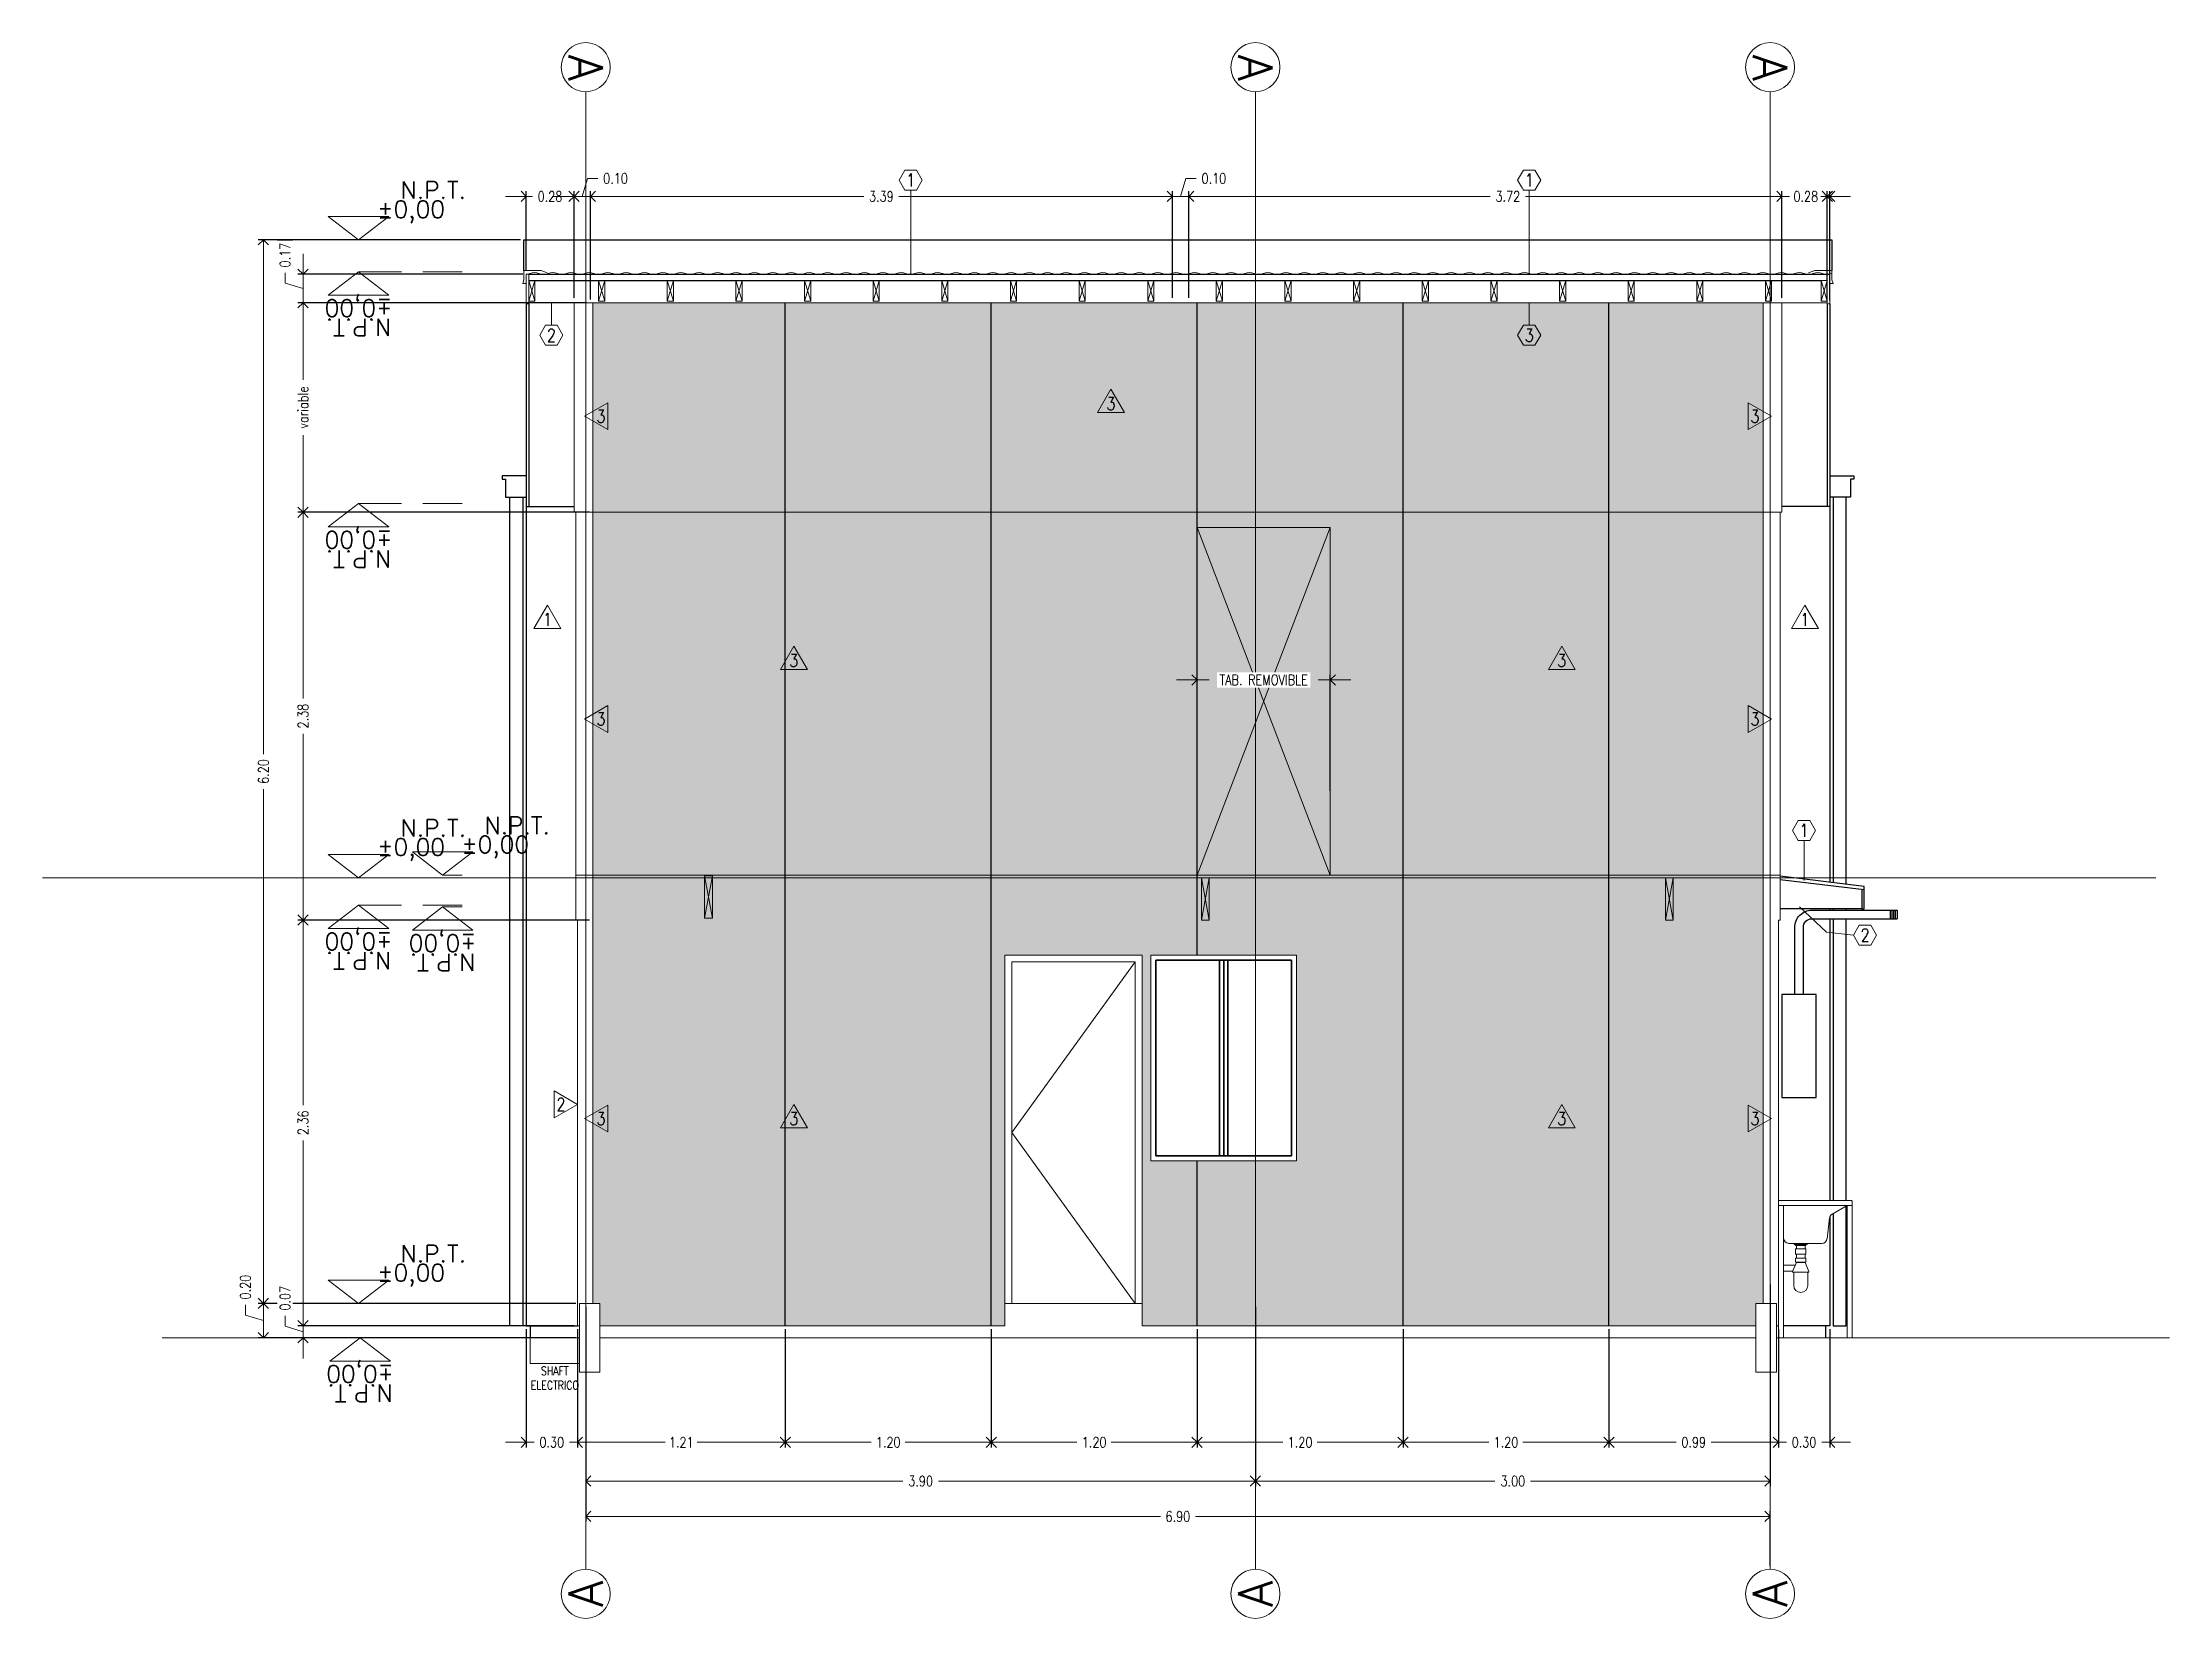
# Model space of a CAD drawing. Header units: inches. Extents: x 10.8 to 60.4, y 12.2 to 79.7.
# Drawn here: x 45.45 to 57.84, y 47.21 to 56.4 of the extents above; entities that cross this region are included whole.
import ezdxf
from ezdxf.enums import TextEntityAlignment as Align

# ---------------------------------------------------------------- set-up
doc = ezdxf.new("R2010")
doc.units = ezdxf.units.IN
doc.header["$MEASUREMENT"] = 0
doc.linetypes.add('HIDDEN', pattern=[0.375, 0.25, -0.125])
doc.layers.get('DEFPOINTS').update_dxf_attribs({"color": 210})
doc.layers.add('_AUX', color=210, linetype='Continuous', lineweight=18, plot=False)
for name, color, linetype, lineweight in [('A-ANNO-DIMS', 3, 'Continuous', 18), ('A-ANNO-SYMB', 3, 'Continuous', 18), ('A-ANNO-TEXT', 3, 'Continuous', 18), ('A-DETL-MBND', 3, 'Continuous', 18), ('A-ELEV-IDEN', 3, 'Continuous', 18), ('A-ELEV-MBE1', 7, 'Continuous', 35), ('A-ELEV-MBE2', 4, 'Continuous', 25), ('A-ELEV-PATT', 8, 'Continuous', 18), ('A-FURN', 8, 'Continuous', 18), ('A-WALL-STUD', 3, 'Continuous', 18)]:
    doc.layers.add(name, color=color, linetype=linetype, lineweight=lineweight)
doc.styles.add('E-ROMANS', font='romans.shx', dxfattribs={"width": 0.8})
doc.dimstyles.new('E-0050_ARW_12', dxfattribs={"dimscale": 0.001, "dimtxt": 60, "dimasz": 60, "dimexe": 30, "dimexo": 20, "dimgap": 30, "dimtad": 0, "dimzin": 0, "dimdsep": 46, "dimtxsty": 'E-ROMANS', "dimblk": 'OPEN90', "dimcen": 30, "dimclrd": 256, "dimclre": 256, "dimclrt": 256, "dimadec": 0, "dimazin": 0, "dimtfac": 1, "dimtmove": 1, "dimatfit": 3, "dimldrblk": 'OPEN90', "dimfxl": 1, "dimtfill": 1, "dimtolj": 1, "dimtzin": 0, "dimlwd": -1, "dimarcsym": 0})

msp = doc.modelspace()

# ---------------------------------------------------------------- texts
at = {"layer": 'A-ANNO-TEXT', "char_height": 0.075, "attachment_point": 5, "style": 'E-ROMANS'}
for s, insert, rotation in [('\\pi-0.45,l0.45,t0.45;1', (50.509, 55.595), 359.9995), ('\\pi-0.45,l0.45,t0.45;1', (54.114, 55.595), 359.9995), ('\\pi-0.45,l0.45,t0.45;2', (48.415, 54.691), 359.9995), ('\\pi-0.45,l0.45,t0.45;3', (54.114, 54.691), 359.9995), ('\\pi-0.45,l0.45,t0.45;3', (51.676, 54.293), 359.9995), ('\\pi-0.45,l0.45,t0.45;3', (55.429, 54.219), 359.9995), ('\\pi-0.45,l0.45,t0.45;1', (55.72, 53.035), 359.9995), ('\\pi-0.45,l0.45,t0.45;3', (49.828, 52.796), 359.9995), ('\\pi-0.45,l0.45,t0.45;3', (54.303, 52.796), 359.9995), ('\\pi-0.45,l0.45,t0.45;3', (55.429, 52.455), 359.9995), ('\\pi-0.45,l0.45,t0.45;1', (55.715, 51.806), 359.9995), ('\\pi-0.45,l0.45,t0.45;2', (56.071, 51.196), 359.9995), ('\\pi-0.45,l0.45,t0.45;2', (48.471, 50.21), 359.9995), ('\\pi-0.45,l0.45,t0.45;3', (48.704, 50.127), 0.0005), ('\\pi-0.45,l0.45,t0.45;3', (49.828, 50.127), 359.9995), ('\\pi-0.45,l0.45,t0.45;3', (54.303, 50.127), 359.9995), ('\\pi-0.45,l0.45,t0.45;3', (55.429, 50.127), 359.9995)]:
    msp.add_mtext(s, dxfattribs=dict(at, insert=insert, rotation=rotation))
at = {"layer": 'A-ANNO-TEXT', "style": 'E-ROMANS'}
for rotation, p in [(270, (48.615, 56.249)), (270, (52.518, 56.249)), (270, (55.517, 56.249)), (90, (48.615, 47.358)), (90, (52.518, 47.358)), (90, (55.517, 47.358))]:
    msp.add_attdef('A', text='0.00', height=0.2, rotation=rotation, dxfattribs=at).set_placement(p, align=Align.MIDDLE_CENTER)
for tag, text, p in [('N.P.T.', 'N.', (47.727, 55.457)), ('%%P0,00', '0.00', (47.598, 55.345))]:
    msp.add_attdef(tag, text=text, height=0.1, dxfattribs=at).set_placement(p, align=Align.BOTTOM_CENTER)
msp.add_attdef('N.P.T.', text='N.', height=0.1, rotation=180, dxfattribs=at).set_placement((47.3, 48.607), align=Align.BOTTOM_CENTER)

# ---------------------------------------------------------------- blocks, each defined once
blk = doc.blocks.new('_Open90')
at = {"color": 0, "linetype": 'ByBlock', "lineweight": -2}
for p, q in [((0, 0), (-1, 0)), ((-0.5, 0.5), (0, 0)), ((0, 0), (-0.5, -0.5))]:
    blk.add_line(p, q, dxfattribs=at)
blk = doc.blocks.new('*D1413')
at = {"layer": 'A-ANNO-DIMS', "lineweight": -2, "transparency": 16777216}
for p, q in [((48.615, 49.02), (48.615, 47.779)), ((55.517, 47.521), (55.517, 47.839))]:
    blk.add_line(p, q, dxfattribs=at)
at = {"layer": 'A-ANNO-DIMS', "transparency": 16777216}
for p, q in [((48.675, 47.809), (51.964, 47.809)), ((55.457, 47.809), (52.168, 47.809))]:
    blk.add_line(p, q, dxfattribs=at)
at = {"layer": 'DEFPOINTS', "color": 0, "transparency": 16777216}
for p in [(48.615, 49.04), (55.517, 47.809), (55.517, 47.501)]:
    blk.add_point(p, dxfattribs=at)
at = {"layer": 'A-ANNO-DIMS', "transparency": 16777216, "xscale": 0.06, "yscale": 0.06, "zscale": 0.06, "rotation": 180}
blk.add_blockref('_Open90', (48.615, 47.809), dxfattribs=at)
at = {"layer": 'A-ANNO-DIMS', "transparency": 16777216, "xscale": 0.06, "yscale": 0.06, "zscale": 0.06}
blk.add_blockref('_Open90', (55.517, 47.809), dxfattribs=at)
at = {"layer": 'A-ANNO-DIMS', "transparency": 16777216, "insert": (52.066, 47.809), "char_height": 0.06, "attachment_point": 5, "style": 'E-ROMANS', "bg_fill": 3, "box_fill_scale": 1.25, "bg_fill_color": 256, "bg_fill_true_color": 13158600, "bg_fill_transparency": 0}
blk.add_mtext('\\A1;6.90', dxfattribs=at)
blk = doc.blocks.new('*D1312')
at = {"layer": 'A-ANNO-DIMS', "lineweight": -2, "transparency": 16777216}
for p, q in [((55.517, 49.16), (55.517, 47.985)), ((52.518, 49.03), (52.518, 47.985))]:
    blk.add_line(p, q, dxfattribs=at)
at = {"layer": 'A-ANNO-DIMS', "transparency": 16777216}
for p, q in [((52.578, 48.015), (53.914, 48.015)), ((55.457, 48.015), (54.121, 48.015))]:
    blk.add_line(p, q, dxfattribs=at)
at = {"layer": 'DEFPOINTS', "color": 0, "transparency": 16777216}
for p in [(55.517, 49.18), (52.518, 49.05), (55.517, 48.015)]:
    blk.add_point(p, dxfattribs=at)
at = {"layer": 'A-ANNO-DIMS', "transparency": 16777216, "xscale": 0.06, "yscale": 0.06, "zscale": 0.06, "rotation": 180}
blk.add_blockref('_Open90', (52.518, 48.015), dxfattribs=at)
at = {"layer": 'A-ANNO-DIMS', "transparency": 16777216, "xscale": 0.06, "yscale": 0.06, "zscale": 0.06}
blk.add_blockref('_Open90', (55.517, 48.015), dxfattribs=at)
at = {"layer": 'A-ANNO-DIMS', "transparency": 16777216, "insert": (54.018, 48.015), "char_height": 0.06, "attachment_point": 5, "style": 'E-ROMANS', "bg_fill": 3, "box_fill_scale": 1.25, "bg_fill_color": 256, "bg_fill_true_color": 13158600, "bg_fill_transparency": 0}
blk.add_mtext('\\A1;3.00', dxfattribs=at)
blk = doc.blocks.new('*D1313')
at = {"layer": 'A-ANNO-DIMS', "lineweight": -2, "transparency": 16777216}
for p, q in [((48.615, 49.03), (48.615, 47.985)), ((52.518, 49.03), (52.518, 47.985))]:
    blk.add_line(p, q, dxfattribs=at)
at = {"layer": 'A-ANNO-DIMS', "transparency": 16777216}
for p, q in [((48.675, 48.015), (50.463, 48.015)), ((52.458, 48.015), (50.67, 48.015))]:
    blk.add_line(p, q, dxfattribs=at)
at = {"layer": 'DEFPOINTS', "color": 0, "transparency": 16777216}
for p in [(48.615, 49.05), (52.518, 49.05), (48.615, 48.015)]:
    blk.add_point(p, dxfattribs=at)
at = {"layer": 'A-ANNO-DIMS', "transparency": 16777216, "xscale": 0.06, "yscale": 0.06, "zscale": 0.06, "rotation": 180}
blk.add_blockref('_Open90', (48.615, 48.015), dxfattribs=at)
at = {"layer": 'A-ANNO-DIMS', "transparency": 16777216, "xscale": 0.06, "yscale": 0.06, "zscale": 0.06}
blk.add_blockref('_Open90', (52.518, 48.015), dxfattribs=at)
at = {"layer": 'A-ANNO-DIMS', "transparency": 16777216, "insert": (50.567, 48.015), "char_height": 0.06, "attachment_point": 5, "style": 'E-ROMANS', "bg_fill": 3, "box_fill_scale": 1.25, "bg_fill_color": 256, "bg_fill_true_color": 13158600, "bg_fill_transparency": 0}
blk.add_mtext('\\A1;3.90', dxfattribs=at)
blk = doc.blocks.new('*D1414')
at = {"layer": 'A-ANNO-DIMS', "lineweight": -2, "transparency": 16777216}
for p, q in [((48.567, 48.9), (48.567, 48.211)), ((49.778, 48.9), (49.778, 48.211))]:
    blk.add_line(p, q, dxfattribs=at)
at = {"layer": 'A-ANNO-DIMS', "transparency": 16777216}
for p, q in [((48.627, 48.241), (49.079, 48.241)), ((49.718, 48.241), (49.265, 48.241))]:
    blk.add_line(p, q, dxfattribs=at)
at = {"layer": 'DEFPOINTS', "color": 0, "transparency": 16777216}
for p in [(48.567, 48.92), (49.778, 48.92), (49.778, 48.241)]:
    blk.add_point(p, dxfattribs=at)
at = {"layer": 'A-ANNO-DIMS', "transparency": 16777216, "xscale": 0.06, "yscale": 0.06, "zscale": 0.06, "rotation": 180}
blk.add_blockref('_Open90', (48.567, 48.241), dxfattribs=at)
at = {"layer": 'A-ANNO-DIMS', "transparency": 16777216, "xscale": 0.06, "yscale": 0.06, "zscale": 0.06}
blk.add_blockref('_Open90', (49.778, 48.241), dxfattribs=at)
at = {"layer": 'A-ANNO-DIMS', "transparency": 16777216, "insert": (49.172, 48.241), "char_height": 0.06, "attachment_point": 5, "style": 'E-ROMANS', "bg_fill": 3, "box_fill_scale": 1.25, "bg_fill_color": 256, "bg_fill_true_color": 13158600, "bg_fill_transparency": 0}
blk.add_mtext('\\A1;1.21', dxfattribs=at)
blk = doc.blocks.new('*D1415')
at = {"layer": 'A-ANNO-DIMS', "transparency": 16777216}
for p, q in [((48.208, 55.5), (48.148, 55.5)), ((48.268, 55.5), (48.304, 55.5)), ((48.547, 55.5), (48.51, 55.5)), ((48.607, 55.5), (48.667, 55.5))]:
    blk.add_line(p, q, dxfattribs=at)
at = {"layer": 'A-ANNO-DIMS', "lineweight": -2, "transparency": 16777216}
for p, q in [((48.268, 55.066), (48.268, 55.53)), ((48.547, 54.91), (48.547, 55.53))]:
    blk.add_line(p, q, dxfattribs=at)
at = {"layer": 'DEFPOINTS', "color": 0, "transparency": 16777216}
for p in [(48.268, 55.046), (48.547, 54.89)]:
    blk.add_point(p, dxfattribs=at)
at = {"layer": 'A-ANNO-DIMS', "transparency": 16777216, "xscale": 0.06, "yscale": 0.06, "zscale": 0.06}
blk.add_blockref('_Open90', (48.268, 55.5), dxfattribs=at)
at = {"layer": 'A-ANNO-DIMS', "transparency": 16777216, "xscale": 0.06, "yscale": 0.06, "zscale": 0.06, "rotation": 180}
blk.add_blockref('_Open90', (48.547, 55.5), dxfattribs=at)
at = {"layer": 'A-ANNO-DIMS', "transparency": 16777216, "insert": (48.407, 55.5), "char_height": 0.06, "attachment_point": 5, "style": 'E-ROMANS', "bg_fill": 3, "box_fill_scale": 1.25, "bg_fill_color": 256, "bg_fill_true_color": 13158600, "bg_fill_transparency": 0}
blk.add_mtext('\\A1;0.28', dxfattribs=at)
at = {"layer": 'DEFPOINTS', "color": 0, "transparency": 16777216}
blk.add_point((48.547, 55.5), dxfattribs=at)
blk = doc.blocks.new('*D1314')
at = {"layer": 'A-ANNO-DIMS', "transparency": 16777216}
for p, q in [((48.594, 55.5), (48.626, 55.605)), ((48.626, 55.605), (48.686, 55.605)), ((48.487, 55.5), (48.427, 55.5)), ((48.702, 55.5), (48.762, 55.5))]:
    blk.add_line(p, q, dxfattribs=at)
at = {"layer": 'A-ANNO-DIMS', "lineweight": -2, "transparency": 16777216}
for p, q in [((48.547, 54.91), (48.547, 55.53)), ((48.642, 54.9), (48.642, 55.53))]:
    blk.add_line(p, q, dxfattribs=at)
at = {"layer": 'DEFPOINTS', "color": 0, "transparency": 16777216}
for p in [(48.547, 54.89), (48.642, 54.88)]:
    blk.add_point(p, dxfattribs=at)
at = {"layer": 'A-ANNO-DIMS', "transparency": 16777216, "xscale": 0.06, "yscale": 0.06, "zscale": 0.06}
blk.add_blockref('_Open90', (48.547, 55.5), dxfattribs=at)
at = {"layer": 'A-ANNO-DIMS', "transparency": 16777216, "insert": (48.789, 55.605), "char_height": 0.06, "attachment_point": 5, "style": 'E-ROMANS', "bg_fill": 3, "box_fill_scale": 1.25, "bg_fill_color": 256, "bg_fill_true_color": 13158600, "bg_fill_transparency": 0}
blk.add_mtext('\\A1;0.10', dxfattribs=at)
at = {"layer": 'A-ANNO-DIMS', "transparency": 16777216}
blk.add_line((48.547, 55.5), (48.642, 55.5), dxfattribs=at)
blk.add_line((48.547, 55.5), (48.642, 55.5), dxfattribs=at)
at = {"layer": 'DEFPOINTS', "color": 0, "transparency": 16777216}
blk.add_point((48.642, 55.5), dxfattribs=at)
at = {"layer": 'A-ANNO-DIMS', "transparency": 16777216, "xscale": 0.06, "yscale": 0.06, "zscale": 0.06, "rotation": 180}
blk.add_blockref('_Open90', (48.642, 55.5), dxfattribs=at)
blk = doc.blocks.new('*D1315')
at = {"layer": 'A-ANNO-DIMS', "lineweight": -2, "transparency": 16777216}
for p, q in [((48.642, 54.9), (48.642, 55.53)), ((52.034, 54.91), (52.034, 55.53))]:
    blk.add_line(p, q, dxfattribs=at)
at = {"layer": 'A-ANNO-DIMS', "transparency": 16777216}
for p, q in [((48.702, 55.5), (50.236, 55.5)), ((51.974, 55.5), (50.44, 55.5))]:
    blk.add_line(p, q, dxfattribs=at)
at = {"layer": 'DEFPOINTS', "color": 0, "transparency": 16777216}
for p in [(52.034, 55.5), (48.642, 54.88), (52.034, 54.89)]:
    blk.add_point(p, dxfattribs=at)
at = {"layer": 'A-ANNO-DIMS', "transparency": 16777216, "xscale": 0.06, "yscale": 0.06, "zscale": 0.06, "rotation": 180}
blk.add_blockref('_Open90', (48.642, 55.5), dxfattribs=at)
at = {"layer": 'A-ANNO-DIMS', "transparency": 16777216, "xscale": 0.06, "yscale": 0.06, "zscale": 0.06}
blk.add_blockref('_Open90', (52.034, 55.5), dxfattribs=at)
at = {"layer": 'A-ANNO-DIMS', "transparency": 16777216, "insert": (50.338, 55.5), "char_height": 0.06, "attachment_point": 5, "style": 'E-ROMANS', "bg_fill": 3, "box_fill_scale": 1.25, "bg_fill_color": 256, "bg_fill_true_color": 13158600, "bg_fill_transparency": 0}
blk.add_mtext('\\A1;3.39', dxfattribs=at)
blk = doc.blocks.new('*D1316')
at = {"layer": 'A-ANNO-DIMS', "transparency": 16777216}
for p, q in [((52.081, 55.5), (52.113, 55.605)), ((52.113, 55.605), (52.173, 55.605)), ((51.974, 55.5), (51.914, 55.5)), ((52.189, 55.5), (52.249, 55.5))]:
    blk.add_line(p, q, dxfattribs=at)
at = {"layer": 'A-ANNO-DIMS', "lineweight": -2, "transparency": 16777216}
for p, q in [((52.034, 54.91), (52.034, 55.53)), ((52.129, 54.91), (52.129, 55.53))]:
    blk.add_line(p, q, dxfattribs=at)
at = {"layer": 'DEFPOINTS', "color": 0, "transparency": 16777216}
for p in [(52.034, 54.89), (52.129, 54.89)]:
    blk.add_point(p, dxfattribs=at)
at = {"layer": 'A-ANNO-DIMS', "transparency": 16777216, "xscale": 0.06, "yscale": 0.06, "zscale": 0.06}
blk.add_blockref('_Open90', (52.034, 55.5), dxfattribs=at)
at = {"layer": 'A-ANNO-DIMS', "transparency": 16777216, "insert": (52.276, 55.605), "char_height": 0.06, "attachment_point": 5, "style": 'E-ROMANS', "bg_fill": 3, "box_fill_scale": 1.25, "bg_fill_color": 256, "bg_fill_true_color": 13158600, "bg_fill_transparency": 0}
blk.add_mtext('\\A1;0.10', dxfattribs=at)
at = {"layer": 'A-ANNO-DIMS', "transparency": 16777216}
blk.add_line((52.034, 55.5), (52.129, 55.5), dxfattribs=at)
blk.add_line((52.034, 55.5), (52.129, 55.5), dxfattribs=at)
at = {"layer": 'DEFPOINTS', "color": 0, "transparency": 16777216}
blk.add_point((52.129, 55.5), dxfattribs=at)
at = {"layer": 'A-ANNO-DIMS', "transparency": 16777216, "xscale": 0.06, "yscale": 0.06, "zscale": 0.06, "rotation": 180}
blk.add_blockref('_Open90', (52.129, 55.5), dxfattribs=at)
blk = doc.blocks.new('*D1317')
at = {"layer": 'A-ANNO-DIMS', "lineweight": -2, "transparency": 16777216}
for p, q in [((52.129, 54.91), (52.129, 55.53)), ((55.85, 54.91), (55.85, 55.53))]:
    blk.add_line(p, q, dxfattribs=at)
at = {"layer": 'A-ANNO-DIMS', "transparency": 16777216}
for p, q in [((52.189, 55.5), (53.886, 55.5)), ((55.79, 55.5), (54.092, 55.5))]:
    blk.add_line(p, q, dxfattribs=at)
at = {"layer": 'DEFPOINTS', "color": 0, "transparency": 16777216}
for p in [(55.85, 55.5), (52.129, 54.89), (55.85, 54.89)]:
    blk.add_point(p, dxfattribs=at)
at = {"layer": 'A-ANNO-DIMS', "transparency": 16777216, "xscale": 0.06, "yscale": 0.06, "zscale": 0.06, "rotation": 180}
blk.add_blockref('_Open90', (52.129, 55.5), dxfattribs=at)
at = {"layer": 'A-ANNO-DIMS', "transparency": 16777216, "xscale": 0.06, "yscale": 0.06, "zscale": 0.06}
blk.add_blockref('_Open90', (55.85, 55.5), dxfattribs=at)
at = {"layer": 'A-ANNO-DIMS', "transparency": 16777216, "insert": (53.989, 55.5), "char_height": 0.06, "attachment_point": 5, "style": 'E-ROMANS', "bg_fill": 3, "box_fill_scale": 1.25, "bg_fill_color": 256, "bg_fill_true_color": 13158600, "bg_fill_transparency": 0}
blk.add_mtext('\\A1;3.72', dxfattribs=at)
blk = doc.blocks.new('*D1318')
at = {"layer": 'A-ANNO-DIMS', "transparency": 16777216}
for p, q in [((55.526, 55.5), (55.466, 55.5)), ((55.586, 55.5), (55.614, 55.5)), ((55.85, 55.5), (55.821, 55.5)), ((55.91, 55.5), (55.97, 55.5))]:
    blk.add_line(p, q, dxfattribs=at)
at = {"layer": 'A-ANNO-DIMS', "lineweight": -2, "transparency": 16777216}
for p, q in [((55.586, 54.91), (55.586, 55.53)), ((55.85, 54.91), (55.85, 55.53))]:
    blk.add_line(p, q, dxfattribs=at)
at = {"layer": 'DEFPOINTS', "color": 0, "transparency": 16777216}
for p in [(55.586, 54.89), (55.85, 54.89)]:
    blk.add_point(p, dxfattribs=at)
at = {"layer": 'A-ANNO-DIMS', "transparency": 16777216, "xscale": 0.06, "yscale": 0.06, "zscale": 0.06}
blk.add_blockref('_Open90', (55.586, 55.5), dxfattribs=at)
at = {"layer": 'A-ANNO-DIMS', "transparency": 16777216, "xscale": 0.06, "yscale": 0.06, "zscale": 0.06, "rotation": 180}
blk.add_blockref('_Open90', (55.85, 55.5), dxfattribs=at)
at = {"layer": 'A-ANNO-DIMS', "transparency": 16777216, "insert": (55.718, 55.5), "char_height": 0.06, "attachment_point": 5, "style": 'E-ROMANS', "bg_fill": 3, "box_fill_scale": 1.25, "bg_fill_color": 256, "bg_fill_true_color": 13158600, "bg_fill_transparency": 0}
blk.add_mtext('\\A1;0.26', dxfattribs=at)
at = {"layer": 'DEFPOINTS', "color": 0, "transparency": 16777216}
blk.add_point((55.586, 55.5), dxfattribs=at)
blk = doc.blocks.new('*D1416')
at = {"layer": 'A-ANNO-DIMS', "transparency": 16777216}
for p, q in [((55.526, 55.5), (55.466, 55.5)), ((55.586, 55.5), (55.622, 55.5)), ((55.865, 55.5), (55.828, 55.5)), ((55.925, 55.5), (55.985, 55.5))]:
    blk.add_line(p, q, dxfattribs=at)
at = {"layer": 'A-ANNO-DIMS', "lineweight": -2, "transparency": 16777216}
for p, q in [((55.586, 54.91), (55.586, 55.53)), ((55.865, 54.895), (55.865, 55.53))]:
    blk.add_line(p, q, dxfattribs=at)
at = {"layer": 'DEFPOINTS', "color": 0, "transparency": 16777216}
for p in [(55.586, 54.89), (55.865, 54.875)]:
    blk.add_point(p, dxfattribs=at)
at = {"layer": 'A-ANNO-DIMS', "transparency": 16777216, "xscale": 0.06, "yscale": 0.06, "zscale": 0.06}
blk.add_blockref('_Open90', (55.586, 55.5), dxfattribs=at)
at = {"layer": 'A-ANNO-DIMS', "transparency": 16777216, "xscale": 0.06, "yscale": 0.06, "zscale": 0.06, "rotation": 180}
blk.add_blockref('_Open90', (55.865, 55.5), dxfattribs=at)
at = {"layer": 'A-ANNO-DIMS', "transparency": 16777216, "insert": (55.725, 55.5), "char_height": 0.06, "attachment_point": 5, "style": 'E-ROMANS', "bg_fill": 3, "box_fill_scale": 1.25, "bg_fill_color": 256, "bg_fill_true_color": 13158600, "bg_fill_transparency": 0}
blk.add_mtext('\\A1;0.28', dxfattribs=at)
at = {"layer": 'DEFPOINTS', "color": 0, "transparency": 16777216}
blk.add_point((55.865, 55.5), dxfattribs=at)
blk = doc.blocks.new('*D1417')
at = {"layer": 'A-ANNO-DIMS', "transparency": 16777216}
for p, q in [((46.632, 48.982), (46.632, 49.042)), ((46.737, 48.95), (46.632, 48.982)), ((46.737, 48.91), (46.737, 48.99))]:
    blk.add_line(p, q, dxfattribs=at)
at = {"layer": 'A-ANNO-DIMS', "lineweight": -2, "transparency": 16777216}
for p, q in [((48.558, 49.05), (46.707, 49.05)), ((48.558, 48.85), (46.707, 48.85))]:
    blk.add_line(p, q, dxfattribs=at)
at = {"layer": 'DEFPOINTS', "color": 0, "transparency": 16777216}
for p in [(48.578, 49.05), (48.578, 48.85)]:
    blk.add_point(p, dxfattribs=at)
at = {"layer": 'A-ANNO-DIMS', "transparency": 16777216, "xscale": 0.06, "yscale": 0.06, "zscale": 0.06, "rotation": 270}
blk.add_blockref('_Open90', (46.737, 48.85), dxfattribs=at)
at = {"layer": 'A-ANNO-DIMS', "transparency": 16777216, "insert": (46.632, 49.145), "char_height": 0.06, "attachment_point": 5, "rotation": 90, "style": 'E-ROMANS', "bg_fill": 3, "box_fill_scale": 1.25, "bg_fill_color": 256, "bg_fill_true_color": 13158600, "bg_fill_transparency": 0}
blk.add_mtext('\\A1;0.20', dxfattribs=at)
at = {"layer": 'DEFPOINTS', "color": 0, "transparency": 16777216}
blk.add_point((46.737, 49.05), dxfattribs=at)
at = {"layer": 'A-ANNO-DIMS', "transparency": 16777216, "xscale": 0.06, "yscale": 0.06, "zscale": 0.06, "rotation": 90}
blk.add_blockref('_Open90', (46.737, 49.05), dxfattribs=at)
blk = doc.blocks.new('*D1319')
at = {"layer": 'A-ANNO-DIMS', "lineweight": -2, "transparency": 16777216}
for p, q in [((48.637, 53.66), (46.938, 53.66)), ((48.637, 51.284), (46.938, 51.284))]:
    blk.add_line(p, q, dxfattribs=at)
at = {"layer": 'A-ANNO-DIMS', "transparency": 16777216}
for p, q in [((46.968, 53.6), (46.968, 52.575)), ((46.968, 51.344), (46.968, 52.369))]:
    blk.add_line(p, q, dxfattribs=at)
at = {"layer": 'DEFPOINTS', "color": 0, "transparency": 16777216}
for p in [(46.968, 53.66), (48.657, 53.66), (48.657, 51.284)]:
    blk.add_point(p, dxfattribs=at)
at = {"layer": 'A-ANNO-DIMS', "transparency": 16777216, "xscale": 0.06, "yscale": 0.06, "zscale": 0.06}
for p, rotation in [((46.968, 53.66), 90), ((46.968, 51.284), 270)]:
    blk.add_blockref('_Open90', p, dxfattribs=dict(at, rotation=rotation))
at = {"layer": 'A-ANNO-DIMS', "transparency": 16777216, "insert": (46.968, 52.472), "char_height": 0.06, "attachment_point": 5, "rotation": 90, "style": 'E-ROMANS', "bg_fill": 3, "box_fill_scale": 1.25, "bg_fill_color": 256, "bg_fill_true_color": 13158600, "bg_fill_transparency": 0}
blk.add_mtext('\\A1;2.38', dxfattribs=at)
blk = doc.blocks.new('*D1320')
at = {"layer": 'A-ANNO-DIMS', "lineweight": -2, "transparency": 16777216}
for p, q in [((48.622, 54.88), (46.938, 54.88)), ((48.637, 53.66), (46.938, 53.66))]:
    blk.add_line(p, q, dxfattribs=at)
at = {"layer": 'A-ANNO-DIMS', "transparency": 16777216}
for p, q in [((46.968, 54.82), (46.968, 54.431)), ((46.968, 53.72), (46.968, 54.109))]:
    blk.add_line(p, q, dxfattribs=at)
at = {"layer": 'DEFPOINTS', "color": 0, "transparency": 16777216}
for p in [(46.968, 54.88), (48.642, 54.88), (48.657, 53.66)]:
    blk.add_point(p, dxfattribs=at)
at = {"layer": 'A-ANNO-DIMS', "transparency": 16777216, "xscale": 0.06, "yscale": 0.06, "zscale": 0.06}
for p, rotation in [((46.968, 54.88), 90), ((46.968, 53.66), 270)]:
    blk.add_blockref('_Open90', p, dxfattribs=dict(at, rotation=rotation))
at = {"layer": 'A-ANNO-DIMS', "transparency": 16777216, "insert": (46.968, 54.27), "char_height": 0.06, "attachment_point": 5, "rotation": 90, "style": 'E-ROMANS', "bg_fill": 3, "box_fill_scale": 1.25, "bg_fill_color": 256, "bg_fill_true_color": 13158600, "bg_fill_transparency": 0}
blk.add_mtext('\\A1;variable', dxfattribs=at)
blk = doc.blocks.new('*D1321')
at = {"layer": 'A-ANNO-DIMS', "transparency": 16777216}
for p, q in [((46.968, 55.106), (46.968, 55.166)), ((46.863, 54.995), (46.863, 55.055)), ((46.968, 54.963), (46.863, 54.995)), ((46.968, 54.82), (46.968, 54.76))]:
    blk.add_line(p, q, dxfattribs=at)
at = {"layer": 'A-ANNO-DIMS', "lineweight": -2, "transparency": 16777216}
for p, q in [((48.248, 55.046), (46.938, 55.046)), ((48.622, 54.88), (46.938, 54.88))]:
    blk.add_line(p, q, dxfattribs=at)
at = {"layer": 'DEFPOINTS', "color": 0, "transparency": 16777216}
for p in [(48.268, 55.046), (48.642, 54.88)]:
    blk.add_point(p, dxfattribs=at)
at = {"layer": 'A-ANNO-DIMS', "transparency": 16777216, "xscale": 0.06, "yscale": 0.06, "zscale": 0.06, "rotation": 90}
blk.add_blockref('_Open90', (46.968, 54.88), dxfattribs=at)
at = {"layer": 'A-ANNO-DIMS', "transparency": 16777216, "insert": (46.863, 55.158), "char_height": 0.06, "attachment_point": 5, "rotation": 90, "style": 'E-ROMANS', "bg_fill": 3, "box_fill_scale": 1.25, "bg_fill_color": 256, "bg_fill_true_color": 13158600, "bg_fill_transparency": 0}
blk.add_mtext('\\A1;0.17', dxfattribs=at)
at = {"layer": 'A-ANNO-DIMS', "transparency": 16777216}
blk.add_line((46.968, 54.88), (46.968, 55.046), dxfattribs=at)
blk.add_line((46.968, 54.88), (46.968, 55.046), dxfattribs=at)
at = {"layer": 'DEFPOINTS', "color": 0, "transparency": 16777216}
blk.add_point((46.968, 55.046), dxfattribs=at)
at = {"layer": 'A-ANNO-DIMS', "transparency": 16777216, "xscale": 0.06, "yscale": 0.06, "zscale": 0.06, "rotation": 270}
blk.add_blockref('_Open90', (46.968, 55.046), dxfattribs=at)
blk = doc.blocks.new('*D1418')
at = {"layer": 'A-ANNO-DIMS', "lineweight": -2, "transparency": 16777216}
for p, q in [((48.235, 55.247), (46.707, 55.247)), ((48.558, 49.05), (46.707, 49.05))]:
    blk.add_line(p, q, dxfattribs=at)
at = {"layer": 'A-ANNO-DIMS', "transparency": 16777216}
for p, q in [((46.737, 55.187), (46.737, 52.251)), ((46.737, 49.11), (46.737, 52.047))]:
    blk.add_line(p, q, dxfattribs=at)
at = {"layer": 'DEFPOINTS', "color": 0, "transparency": 16777216}
for p in [(46.737, 55.247), (48.255, 55.247), (48.578, 49.05)]:
    blk.add_point(p, dxfattribs=at)
at = {"layer": 'A-ANNO-DIMS', "transparency": 16777216, "xscale": 0.06, "yscale": 0.06, "zscale": 0.06}
for p, rotation in [((46.737, 55.247), 90), ((46.737, 49.05), 270)]:
    blk.add_blockref('_Open90', p, dxfattribs=dict(at, rotation=rotation))
at = {"layer": 'A-ANNO-DIMS', "transparency": 16777216, "insert": (46.737, 52.149), "char_height": 0.06, "attachment_point": 5, "rotation": 90, "style": 'E-ROMANS', "bg_fill": 3, "box_fill_scale": 1.25, "bg_fill_color": 256, "bg_fill_true_color": 13158600, "bg_fill_transparency": 0}
blk.add_mtext('\\A1;6.20', dxfattribs=at)
blk = doc.blocks.new('*D1419')
at = {"layer": 'A-ANNO-DIMS', "lineweight": -2, "transparency": 16777216}
for p, q in [((48.268, 48.9), (48.268, 48.211)), ((48.567, 48.9), (48.567, 48.211))]:
    blk.add_line(p, q, dxfattribs=at)
at = {"layer": 'A-ANNO-DIMS', "transparency": 16777216}
for p, q in [((48.208, 48.241), (48.148, 48.241)), ((48.268, 48.241), (48.314, 48.241)), ((48.567, 48.241), (48.52, 48.241)), ((48.627, 48.241), (48.687, 48.241))]:
    blk.add_line(p, q, dxfattribs=at)
at = {"layer": 'DEFPOINTS', "color": 0, "transparency": 16777216}
for p in [(48.268, 48.92), (48.567, 48.92), (48.268, 48.241)]:
    blk.add_point(p, dxfattribs=at)
at = {"layer": 'A-ANNO-DIMS', "transparency": 16777216, "xscale": 0.06, "yscale": 0.06, "zscale": 0.06}
blk.add_blockref('_Open90', (48.268, 48.241), dxfattribs=at)
at = {"layer": 'A-ANNO-DIMS', "transparency": 16777216, "xscale": 0.06, "yscale": 0.06, "zscale": 0.06, "rotation": 180}
blk.add_blockref('_Open90', (48.567, 48.241), dxfattribs=at)
at = {"layer": 'A-ANNO-DIMS', "transparency": 16777216, "insert": (48.417, 48.241), "char_height": 0.06, "attachment_point": 5, "style": 'E-ROMANS', "bg_fill": 3, "box_fill_scale": 1.25, "bg_fill_color": 256, "bg_fill_true_color": 13158600, "bg_fill_transparency": 0}
blk.add_mtext('\\A1;0.30', dxfattribs=at)
blk = doc.blocks.new('*D1322')
at = {"layer": 'A-ANNO-DIMS', "lineweight": -2, "transparency": 16777216}
for p, q in [((55.566, 48.9), (55.566, 48.211)), ((55.865, 48.9), (55.865, 48.211))]:
    blk.add_line(p, q, dxfattribs=at)
at = {"layer": 'A-ANNO-DIMS', "transparency": 16777216}
for p, q in [((55.506, 48.241), (55.446, 48.241)), ((55.566, 48.241), (55.612, 48.241)), ((55.865, 48.241), (55.818, 48.241)), ((55.925, 48.241), (55.985, 48.241))]:
    blk.add_line(p, q, dxfattribs=at)
at = {"layer": 'DEFPOINTS', "color": 0, "transparency": 16777216}
for p in [(55.566, 48.92), (55.865, 48.92), (55.865, 48.241)]:
    blk.add_point(p, dxfattribs=at)
at = {"layer": 'A-ANNO-DIMS', "transparency": 16777216, "xscale": 0.06, "yscale": 0.06, "zscale": 0.06}
blk.add_blockref('_Open90', (55.566, 48.241), dxfattribs=at)
at = {"layer": 'A-ANNO-DIMS', "transparency": 16777216, "xscale": 0.06, "yscale": 0.06, "zscale": 0.06, "rotation": 180}
blk.add_blockref('_Open90', (55.865, 48.241), dxfattribs=at)
at = {"layer": 'A-ANNO-DIMS', "transparency": 16777216, "insert": (55.715, 48.241), "char_height": 0.06, "attachment_point": 5, "style": 'E-ROMANS', "bg_fill": 3, "box_fill_scale": 1.25, "bg_fill_color": 256, "bg_fill_true_color": 13158600, "bg_fill_transparency": 0}
blk.add_mtext('\\A1;0.30', dxfattribs=at)
blk = doc.blocks.new('*D1323')
at = {"layer": 'A-ANNO-DIMS', "transparency": 16777216}
for p, q in [((52.118, 52.683), (52.058, 52.683)), ((52.178, 52.683), (52.248, 52.683)), ((52.954, 52.683), (52.884, 52.683)), ((53.014, 52.683), (53.074, 52.683))]:
    blk.add_line(p, q, dxfattribs=at)
at = {"layer": 'A-ANNO-DIMS', "lineweight": -2, "transparency": 16777216}
for p, q in [((52.178, 52.037), (52.178, 52.713)), ((52.954, 52.037), (52.954, 52.713))]:
    blk.add_line(p, q, dxfattribs=at)
at = {"layer": 'DEFPOINTS', "color": 0, "transparency": 16777216}
for p in [(52.178, 52.683), (52.178, 52.017), (52.954, 52.017)]:
    blk.add_point(p, dxfattribs=at)
at = {"layer": 'A-ANNO-DIMS', "transparency": 16777216, "xscale": 0.06, "yscale": 0.06, "zscale": 0.06}
blk.add_blockref('_Open90', (52.178, 52.683), dxfattribs=at)
at = {"layer": 'A-ANNO-DIMS', "transparency": 16777216, "xscale": 0.06, "yscale": 0.06, "zscale": 0.06, "rotation": 180}
blk.add_blockref('_Open90', (52.954, 52.683), dxfattribs=at)
at = {"layer": 'A-ANNO-DIMS', "transparency": 16777216, "insert": (52.566, 52.683), "char_height": 0.06, "attachment_point": 5, "style": 'E-ROMANS', "bg_fill": 3, "box_fill_scale": 1.25, "bg_fill_color": 256, "bg_fill_true_color": 13158600, "bg_fill_transparency": 0}
blk.add_mtext('\\A1;TAB. REMOVIBLE', dxfattribs=at)
blk = doc.blocks.new('*D1324')
at = {"layer": 'A-ANNO-DIMS', "lineweight": -2, "transparency": 16777216}
for p, q in [((48.637, 51.284), (46.938, 51.284)), ((48.547, 48.92), (46.938, 48.92))]:
    blk.add_line(p, q, dxfattribs=at)
at = {"layer": 'A-ANNO-DIMS', "transparency": 16777216}
for p, q in [((46.968, 51.224), (46.968, 50.205)), ((46.968, 48.98), (46.968, 49.999))]:
    blk.add_line(p, q, dxfattribs=at)
at = {"layer": 'DEFPOINTS', "color": 0, "transparency": 16777216}
for p in [(48.657, 51.284), (46.968, 48.92), (48.567, 48.92)]:
    blk.add_point(p, dxfattribs=at)
at = {"layer": 'A-ANNO-DIMS', "transparency": 16777216, "xscale": 0.06, "yscale": 0.06, "zscale": 0.06}
for p, rotation in [((46.968, 51.284), 90), ((46.968, 48.92), 270)]:
    blk.add_blockref('_Open90', p, dxfattribs=dict(at, rotation=rotation))
at = {"layer": 'A-ANNO-DIMS', "transparency": 16777216, "insert": (46.968, 50.102), "char_height": 0.06, "attachment_point": 5, "rotation": 90, "style": 'E-ROMANS', "bg_fill": 3, "box_fill_scale": 1.25, "bg_fill_color": 256, "bg_fill_true_color": 13158600, "bg_fill_transparency": 0}
blk.add_mtext('\\A1;2.36', dxfattribs=at)
blk = doc.blocks.new('*D1420')
at = {"layer": 'A-ANNO-DIMS', "transparency": 16777216}
for p, q in [((46.863, 48.917), (46.863, 48.977)), ((46.968, 48.98), (46.968, 49.04)), ((46.968, 48.885), (46.863, 48.917)), ((46.968, 48.92), (46.968, 48.85)), ((46.968, 48.92), (46.968, 48.85)), ((46.968, 48.79), (46.968, 48.73))]:
    blk.add_line(p, q, dxfattribs=at)
at = {"layer": 'A-ANNO-DIMS', "lineweight": -2, "transparency": 16777216}
for p, q in [((48.272, 48.92), (46.938, 48.92)), ((48.272, 48.85), (46.938, 48.85))]:
    blk.add_line(p, q, dxfattribs=at)
at = {"layer": 'DEFPOINTS', "color": 0, "transparency": 16777216}
for p in [(46.968, 48.85), (48.292, 48.92), (48.292, 48.85)]:
    blk.add_point(p, dxfattribs=at)
at = {"layer": 'A-ANNO-DIMS', "transparency": 16777216, "xscale": 0.06, "yscale": 0.06, "zscale": 0.06, "rotation": 90}
blk.add_blockref('_Open90', (46.968, 48.85), dxfattribs=at)
at = {"layer": 'A-ANNO-DIMS', "transparency": 16777216, "insert": (46.863, 49.08), "char_height": 0.06, "attachment_point": 5, "rotation": 90, "style": 'E-ROMANS', "bg_fill": 3, "box_fill_scale": 1.25, "bg_fill_color": 256, "bg_fill_true_color": 13158600, "bg_fill_transparency": 0}
blk.add_mtext('\\A1;0.07', dxfattribs=at)
at = {"layer": 'A-ANNO-DIMS', "transparency": 16777216, "xscale": 0.06, "yscale": 0.06, "zscale": 0.06, "rotation": 270}
blk.add_blockref('_Open90', (46.968, 48.92), dxfattribs=at)
blk = doc.blocks.new('*D1421')
at = {"layer": 'A-ANNO-DIMS', "lineweight": -2, "transparency": 16777216}
for p, q in [((49.778, 48.9), (49.778, 48.211)), ((50.978, 48.9), (50.978, 48.211))]:
    blk.add_line(p, q, dxfattribs=at)
at = {"layer": 'A-ANNO-DIMS', "transparency": 16777216}
for p, q in [((49.838, 48.241), (50.278, 48.241)), ((50.918, 48.241), (50.477, 48.241))]:
    blk.add_line(p, q, dxfattribs=at)
at = {"layer": 'DEFPOINTS', "color": 0, "transparency": 16777216}
for p in [(49.778, 48.92), (50.978, 48.92), (50.978, 48.241)]:
    blk.add_point(p, dxfattribs=at)
at = {"layer": 'A-ANNO-DIMS', "transparency": 16777216, "xscale": 0.06, "yscale": 0.06, "zscale": 0.06, "rotation": 180}
blk.add_blockref('_Open90', (49.778, 48.241), dxfattribs=at)
at = {"layer": 'A-ANNO-DIMS', "transparency": 16777216, "xscale": 0.06, "yscale": 0.06, "zscale": 0.06}
blk.add_blockref('_Open90', (50.978, 48.241), dxfattribs=at)
at = {"layer": 'A-ANNO-DIMS', "transparency": 16777216, "insert": (50.378, 48.241), "char_height": 0.06, "attachment_point": 5, "style": 'E-ROMANS', "bg_fill": 3, "box_fill_scale": 1.25, "bg_fill_color": 256, "bg_fill_true_color": 13158600, "bg_fill_transparency": 0}
blk.add_mtext('\\A1;1.20', dxfattribs=at)
blk = doc.blocks.new('*D1422')
at = {"layer": 'A-ANNO-DIMS', "lineweight": -2, "transparency": 16777216}
for p, q in [((50.978, 48.9), (50.978, 48.211)), ((52.178, 48.9), (52.178, 48.211))]:
    blk.add_line(p, q, dxfattribs=at)
at = {"layer": 'A-ANNO-DIMS', "transparency": 16777216}
for p, q in [((51.038, 48.241), (51.478, 48.241)), ((52.118, 48.241), (51.677, 48.241))]:
    blk.add_line(p, q, dxfattribs=at)
at = {"layer": 'DEFPOINTS', "color": 0, "transparency": 16777216}
for p in [(50.978, 48.92), (52.178, 48.92), (52.178, 48.241)]:
    blk.add_point(p, dxfattribs=at)
at = {"layer": 'A-ANNO-DIMS', "transparency": 16777216, "xscale": 0.06, "yscale": 0.06, "zscale": 0.06, "rotation": 180}
blk.add_blockref('_Open90', (50.978, 48.241), dxfattribs=at)
at = {"layer": 'A-ANNO-DIMS', "transparency": 16777216, "xscale": 0.06, "yscale": 0.06, "zscale": 0.06}
blk.add_blockref('_Open90', (52.178, 48.241), dxfattribs=at)
at = {"layer": 'A-ANNO-DIMS', "transparency": 16777216, "insert": (51.578, 48.241), "char_height": 0.06, "attachment_point": 5, "style": 'E-ROMANS', "bg_fill": 3, "box_fill_scale": 1.25, "bg_fill_color": 256, "bg_fill_true_color": 13158600, "bg_fill_transparency": 0}
blk.add_mtext('\\A1;1.20', dxfattribs=at)
blk = doc.blocks.new('*D1423')
at = {"layer": 'A-ANNO-DIMS', "lineweight": -2, "transparency": 16777216}
for p, q in [((52.178, 48.9), (52.178, 48.211)), ((53.378, 48.9), (53.378, 48.211))]:
    blk.add_line(p, q, dxfattribs=at)
at = {"layer": 'A-ANNO-DIMS', "transparency": 16777216}
for p, q in [((52.238, 48.241), (52.678, 48.241)), ((53.318, 48.241), (52.877, 48.241))]:
    blk.add_line(p, q, dxfattribs=at)
at = {"layer": 'DEFPOINTS', "color": 0, "transparency": 16777216}
for p in [(52.178, 48.92), (53.378, 48.92), (53.378, 48.241)]:
    blk.add_point(p, dxfattribs=at)
at = {"layer": 'A-ANNO-DIMS', "transparency": 16777216, "xscale": 0.06, "yscale": 0.06, "zscale": 0.06, "rotation": 180}
blk.add_blockref('_Open90', (52.178, 48.241), dxfattribs=at)
at = {"layer": 'A-ANNO-DIMS', "transparency": 16777216, "xscale": 0.06, "yscale": 0.06, "zscale": 0.06}
blk.add_blockref('_Open90', (53.378, 48.241), dxfattribs=at)
at = {"layer": 'A-ANNO-DIMS', "transparency": 16777216, "insert": (52.778, 48.241), "char_height": 0.06, "attachment_point": 5, "style": 'E-ROMANS', "bg_fill": 3, "box_fill_scale": 1.25, "bg_fill_color": 256, "bg_fill_true_color": 13158600, "bg_fill_transparency": 0}
blk.add_mtext('\\A1;1.20', dxfattribs=at)
blk = doc.blocks.new('*D1424')
at = {"layer": 'A-ANNO-DIMS', "lineweight": -2, "transparency": 16777216}
for p, q in [((53.378, 48.9), (53.378, 48.211)), ((54.578, 48.9), (54.578, 48.211))]:
    blk.add_line(p, q, dxfattribs=at)
at = {"layer": 'A-ANNO-DIMS', "transparency": 16777216}
for p, q in [((53.438, 48.241), (53.878, 48.241)), ((54.518, 48.241), (54.077, 48.241))]:
    blk.add_line(p, q, dxfattribs=at)
at = {"layer": 'DEFPOINTS', "color": 0, "transparency": 16777216}
for p in [(53.378, 48.92), (54.578, 48.92), (54.578, 48.241)]:
    blk.add_point(p, dxfattribs=at)
at = {"layer": 'A-ANNO-DIMS', "transparency": 16777216, "xscale": 0.06, "yscale": 0.06, "zscale": 0.06, "rotation": 180}
blk.add_blockref('_Open90', (53.378, 48.241), dxfattribs=at)
at = {"layer": 'A-ANNO-DIMS', "transparency": 16777216, "xscale": 0.06, "yscale": 0.06, "zscale": 0.06}
blk.add_blockref('_Open90', (54.578, 48.241), dxfattribs=at)
at = {"layer": 'A-ANNO-DIMS', "transparency": 16777216, "insert": (53.978, 48.241), "char_height": 0.06, "attachment_point": 5, "style": 'E-ROMANS', "bg_fill": 3, "box_fill_scale": 1.25, "bg_fill_color": 256, "bg_fill_true_color": 13158600, "bg_fill_transparency": 0}
blk.add_mtext('\\A1;1.20', dxfattribs=at)
blk = doc.blocks.new('*D1425')
at = {"layer": 'A-ANNO-DIMS', "lineweight": -2, "transparency": 16777216}
for p, q in [((54.578, 48.9), (54.578, 48.211)), ((55.566, 48.9), (55.566, 48.211))]:
    blk.add_line(p, q, dxfattribs=at)
at = {"layer": 'A-ANNO-DIMS', "transparency": 16777216}
for p, q in [((54.638, 48.241), (54.97, 48.241)), ((55.506, 48.241), (55.174, 48.241))]:
    blk.add_line(p, q, dxfattribs=at)
at = {"layer": 'DEFPOINTS', "color": 0, "transparency": 16777216}
for p in [(54.578, 48.92), (55.566, 48.92), (55.566, 48.241)]:
    blk.add_point(p, dxfattribs=at)
at = {"layer": 'A-ANNO-DIMS', "transparency": 16777216, "xscale": 0.06, "yscale": 0.06, "zscale": 0.06, "rotation": 180}
blk.add_blockref('_Open90', (54.578, 48.241), dxfattribs=at)
at = {"layer": 'A-ANNO-DIMS', "transparency": 16777216, "xscale": 0.06, "yscale": 0.06, "zscale": 0.06}
blk.add_blockref('_Open90', (55.566, 48.241), dxfattribs=at)
at = {"layer": 'A-ANNO-DIMS', "transparency": 16777216, "insert": (55.072, 48.241), "char_height": 0.06, "attachment_point": 5, "style": 'E-ROMANS', "bg_fill": 3, "box_fill_scale": 1.25, "bg_fill_color": 256, "bg_fill_true_color": 13158600, "bg_fill_transparency": 0}
blk.add_mtext('\\A1;0.99', dxfattribs=at)

# ---------------------------------------------------------------- hatches: boundary and pattern name
at = {"layer": 'A-ELEV-PATT'}
h = msp.add_hatch(color=256, dxfattribs=at)
h.paths.add_polyline_path([(55.476, 53.66), (55.476, 54.88), (54.578, 54.88), (54.578, 53.66)])
h.paths.add_polyline_path([(55.476, 51.284), (55.476, 53.66), (54.578, 53.66), (54.578, 51.284)])
h.paths.add_polyline_path([(55.435, 48.92), (55.435, 49.05), (55.476, 49.05), (55.476, 51.284), (54.578, 51.284), (54.578, 48.92)])
h.paths.add_polyline_path([(54.578, 48.92), (54.578, 51.284), (53.378, 51.284), (53.378, 48.92)])
h.paths.add_polyline_path([(54.578, 51.284), (54.578, 53.66), (53.378, 53.66), (53.378, 51.284)])
h.paths.add_polyline_path([(54.578, 53.66), (54.578, 54.88), (53.378, 54.88), (53.378, 53.66)])
h.paths.add_polyline_path([(53.378, 53.66), (53.378, 54.88), (52.178, 54.88), (52.178, 53.66)])
h.paths.add_polyline_path([(53.378, 51.284), (53.378, 53.66), (52.178, 53.66), (52.178, 51.284)])
h.paths.add_polyline_path([(53.378, 48.92), (53.378, 51.284), (52.178, 51.284), (52.178, 51.08), (52.758, 51.08), (52.758, 49.88), (52.178, 49.88), (52.178, 48.92)])
h.paths.add_polyline_path([(52.178, 51.08), (52.178, 51.284), (50.978, 51.284), (50.978, 48.92), (51.058, 48.92), (51.058, 49.05), (51.058, 51.08), (51.858, 51.08), (51.858, 48.92), (52.178, 48.92), (52.178, 49.88), (51.908, 49.88), (51.908, 51.08)])
h.paths.add_polyline_path([(52.178, 51.284), (52.178, 53.66), (50.978, 53.66), (50.978, 51.284)])
h.paths.add_polyline_path([(52.178, 53.66), (52.178, 54.88), (52.034, 54.88), (50.978, 54.88), (50.978, 53.66)])
h.paths.add_polyline_path([(50.978, 53.66), (50.978, 54.88), (49.778, 54.88), (49.778, 53.66)])
h.paths.add_polyline_path([(50.978, 51.284), (50.978, 53.66), (49.778, 53.66), (49.778, 51.284)])
h.paths.add_polyline_path([(50.978, 48.92), (50.978, 51.284), (49.778, 51.284), (49.778, 48.92)])
h.paths.add_polyline_path([(49.778, 48.92), (49.778, 51.284), (48.657, 51.284), (48.657, 49.05), (48.698, 49.05), (48.698, 48.92)])
h.paths.add_polyline_path([(49.778, 51.284), (49.778, 53.66), (48.657, 53.66), (48.657, 51.284)])
h.paths.add_polyline_path([(49.778, 53.66), (49.778, 54.88), (48.657, 54.88), (48.657, 53.66)])

# ---------------------------------------------------------------- linework, layer by layer
at = {"layer": '_AUX'}
msp.add_lwpolyline([(48.578, 49.05), (48.578, 48.92)], dxfattribs=at)
at = {"layer": 'A-ANNO-SYMB'}
for p, q in [((48.615, 47.501), (48.615, 56.11)), ((52.518, 47.501), (52.518, 56.11)), ((55.517, 47.501), (55.517, 56.11)), ((48.578, 48.85), (48.578, 49.05)), ((46.146, 48.85), (48.578, 48.85)), ((48.698, 48.85), (55.435, 48.85)), ((55.555, 48.85), (57.845, 48.85))]:
    msp.add_line(p, q, dxfattribs=at)
at = {"layer": 'A-ANNO-SYMB', "linetype": 'HIDDEN'}
for p, q in [((47.291, 55.247), (47.895, 55.247)), ((47.291, 55.06), (47.895, 55.06)), ((47.291, 53.71), (47.895, 53.71)), ((47.291, 51.53), (47.895, 51.53)), ((47.291, 51.37), (47.895, 51.37)), ((47.291, 49.05), (47.895, 49.05))]:
    msp.add_line(p, q, dxfattribs=at)
at = {"layer": 'A-ANNO-SYMB'}
for points in [[(47.115, 55.383), (47.467, 55.383)], [(48.39, 55.055), (48.39, 55.055), (48.355, 55.068), (48.255, 55.068), (48.255, 55.013), (48.248, 54.993), (48.265, 54.993)], [(55.742, 55.055), (55.742, 55.055), (55.777, 55.068), (55.877, 55.068), (55.877, 55.013), (55.885, 54.993), (55.867, 54.993)], [(49.308, 51.295), (49.353, 51.295), (49.353, 51.541), (49.308, 51.541), (49.308, 51.295)], [(52.203, 51.284), (52.248, 51.284), (52.248, 51.53), (52.203, 51.53), (52.203, 51.284)], [(54.908, 51.284), (54.953, 51.284), (54.953, 51.53), (54.908, 51.53), (54.908, 51.284)]]:
    msp.add_lwpolyline(points, dxfattribs=at)
at = {"layer": 'A-ANNO-SYMB', "linetype": 'HIDDEN'}
for points in [[(47.781, 51.545), (47.895, 51.545)], [(47.781, 51.36), (47.895, 51.36)]]:
    msp.add_lwpolyline(points, dxfattribs=at)
at = {"layer": 'A-ANNO-SYMB'}
for points in [[(48.578, 49.05), (48.698, 49.05), (48.698, 48.65), (48.578, 48.65)], [(55.435, 49.05), (55.555, 49.05), (55.555, 48.65), (55.435, 48.65)]]:
    msp.add_lwpolyline(points, close=True, dxfattribs=at)
for centre in [(48.615, 56.253), (52.518, 56.253), (55.517, 56.253)]:
    msp.add_circle(centre, 0.143, dxfattribs=at)
for centre, start, end in [((48.262, 55.119), 274.183, 291.4187), ((48.316, 54.983), 68.5813, 111.4187), ((48.369, 55.119), 248.5813, 291.4187), ((48.423, 54.983), 68.5813, 111.4187), ((48.476, 55.119), 248.5813, 291.4187), ((48.529, 54.983), 68.5813, 111.4187), ((48.583, 55.119), 248.5813, 291.4187), ((48.636, 54.983), 68.5813, 111.4187), ((48.69, 55.119), 248.5813, 291.4187), ((48.743, 54.983), 68.5813, 111.4187), ((48.797, 55.119), 248.5813, 291.4187), ((48.85, 54.983), 68.5813, 111.4187), ((48.903, 55.119), 248.5813, 291.4187), ((48.957, 54.983), 68.5813, 111.4187), ((49.01, 55.119), 248.5813, 291.4187), ((49.064, 54.983), 68.5813, 111.4187), ((49.117, 55.119), 248.5813, 291.4187), ((49.17, 54.983), 68.5813, 111.4187), ((49.224, 55.119), 248.5813, 291.4187), ((49.277, 54.983), 68.5813, 111.4187), ((49.331, 55.119), 248.5813, 291.4187), ((49.384, 54.983), 68.5813, 111.4187), ((49.438, 55.119), 248.5813, 291.4187), ((49.491, 54.983), 68.5813, 111.4187), ((49.544, 55.119), 248.5813, 291.4187), ((49.598, 54.983), 68.5813, 111.4187), ((49.651, 55.119), 248.5813, 291.4187), ((49.705, 54.983), 68.5813, 111.4187), ((49.758, 55.119), 248.5813, 291.4187), ((49.812, 54.983), 68.5813, 111.4187), ((49.865, 55.119), 248.5813, 291.4187), ((49.918, 54.983), 68.5813, 111.4187), ((49.972, 55.119), 248.5813, 291.4187), ((50.025, 54.983), 68.5813, 111.4187), ((50.079, 55.119), 248.5813, 291.4187), ((50.132, 54.983), 68.5813, 111.4187), ((50.186, 55.119), 248.5813, 291.4187), ((50.239, 54.983), 68.5813, 111.4187), ((50.292, 55.119), 248.5813, 291.4187), ((50.346, 54.983), 68.5813, 111.4187), ((50.399, 55.119), 248.5813, 291.4187), ((50.453, 54.983), 68.5813, 111.4187), ((50.506, 55.119), 248.5813, 291.4187), ((50.56, 54.983), 68.5813, 111.4187), ((50.613, 55.119), 248.5813, 291.4187), ((50.666, 54.983), 68.5813, 111.4187), ((50.72, 55.119), 248.5813, 291.4187), ((50.773, 54.983), 68.5813, 111.4187), ((50.827, 55.119), 248.5813, 291.4187), ((50.88, 54.983), 68.5813, 111.4187), ((50.933, 55.119), 248.5813, 291.4187), ((50.987, 54.983), 68.5813, 111.4187), ((51.04, 55.119), 248.5813, 291.4187), ((51.094, 54.983), 68.5813, 111.4187), ((51.147, 55.119), 248.5813, 291.4187), ((51.201, 54.983), 68.5813, 111.4187), ((51.254, 55.119), 248.5813, 291.4187), ((51.307, 54.983), 68.5813, 111.4187), ((51.361, 55.119), 248.5813, 291.4187), ((51.414, 54.983), 68.5813, 111.4187), ((51.468, 55.119), 248.5813, 291.4187), ((51.521, 54.983), 68.5813, 111.4187), ((51.575, 55.119), 248.5813, 291.4187), ((51.628, 54.983), 68.5813, 111.4187), ((51.681, 55.119), 248.5813, 291.4187), ((51.735, 54.983), 68.5813, 111.4187), ((51.788, 55.119), 248.5813, 291.4187), ((51.842, 54.983), 68.5813, 111.4187), ((51.895, 55.119), 248.5813, 291.4187), ((51.949, 54.983), 68.5813, 111.4187), ((52.002, 55.119), 248.5813, 291.4187), ((52.055, 54.983), 68.5813, 111.4187), ((52.109, 55.119), 248.5813, 291.4187), ((52.162, 54.983), 68.5813, 111.4187), ((52.216, 55.119), 248.5813, 291.4187), ((52.269, 54.983), 68.5813, 111.4187), ((52.323, 55.119), 248.5813, 291.4187), ((52.376, 54.983), 68.5813, 111.4187), ((52.429, 55.119), 248.5813, 291.4187), ((52.483, 54.983), 68.5813, 111.4187), ((52.536, 55.119), 248.5813, 291.4187), ((52.59, 54.983), 68.5813, 111.4187), ((52.643, 55.119), 248.5813, 291.4187), ((52.696, 54.983), 68.5813, 111.4187), ((52.75, 55.119), 248.5813, 291.4187), ((52.803, 54.983), 68.5813, 111.4187), ((52.857, 55.119), 248.5813, 291.4187), ((52.91, 54.983), 68.5813, 111.4187), ((52.964, 55.119), 248.5813, 291.4187), ((53.017, 54.983), 68.5813, 111.4187), ((53.07, 55.119), 248.5813, 291.4187), ((53.124, 54.983), 68.5813, 111.4187), ((53.177, 55.119), 248.5813, 291.4187), ((53.231, 54.983), 68.5813, 111.4187), ((53.284, 55.119), 248.5813, 291.4187), ((53.338, 54.983), 68.5813, 111.4187), ((53.391, 55.119), 248.5813, 291.4187), ((53.444, 54.983), 68.5813, 111.4187), ((53.498, 55.119), 248.5813, 291.4187), ((53.551, 54.983), 68.5813, 111.4187), ((53.605, 55.119), 248.5813, 291.4187), ((53.658, 54.983), 68.5813, 111.4187), ((53.712, 55.119), 248.5813, 291.4187), ((53.765, 54.983), 68.5813, 111.4187), ((53.818, 55.119), 248.5813, 291.4187), ((53.872, 54.983), 68.5813, 111.4187), ((53.925, 55.119), 248.5813, 291.4187), ((53.979, 54.983), 68.5813, 111.4187), ((54.032, 55.119), 248.5813, 291.4187), ((54.086, 54.983), 68.5813, 111.4187), ((54.139, 55.119), 248.5813, 291.4187), ((54.192, 54.983), 68.5813, 111.4187), ((54.246, 55.119), 248.5813, 291.4187), ((54.299, 54.983), 68.5813, 111.4187), ((54.353, 55.119), 248.5813, 291.4187), ((54.406, 54.983), 68.5813, 111.4187), ((54.459, 55.119), 248.5813, 291.4187), ((54.513, 54.983), 68.5813, 111.4187), ((54.566, 55.119), 248.5813, 291.4187), ((54.62, 54.983), 68.5813, 111.4187), ((54.673, 55.119), 248.5813, 291.4187), ((54.727, 54.983), 68.5813, 111.4187), ((54.78, 55.119), 248.5813, 291.4187), ((54.833, 54.983), 68.5813, 111.4187), ((54.887, 55.119), 248.5813, 291.4187), ((54.94, 54.983), 68.5813, 111.4187), ((54.994, 55.119), 248.5813, 291.4187), ((55.047, 54.983), 68.5813, 111.4187), ((55.101, 55.119), 248.5813, 291.4187), ((55.154, 54.983), 68.5813, 111.4187), ((55.207, 55.119), 248.5813, 291.4187), ((55.261, 54.983), 68.5813, 111.4187), ((55.314, 55.119), 248.5813, 291.4187), ((55.368, 54.983), 68.5813, 111.4187), ((55.421, 55.119), 248.5813, 291.4187), ((55.475, 54.983), 68.5813, 111.4187), ((55.528, 55.119), 248.5813, 291.4187), ((55.581, 54.983), 68.5813, 111.4187), ((55.635, 55.119), 248.5813, 291.4187), ((55.688, 54.983), 68.5813, 111.4187), ((55.742, 55.119), 248.5813, 291.4187), ((55.795, 54.983), 68.5813, 111.4187), ((55.849, 55.119), 248.5813, 291.4187)]:
    msp.add_arc(centre, 0.0731, start, end, dxfattribs=at)
at = {"layer": 'A-ANNO-TEXT'}
for p, q in [((50.509, 55.051), (50.509, 55.536)), ((54.114, 55.051), (54.114, 55.536)), ((48.415, 54.749), (48.415, 54.88)), ((54.114, 54.749), (54.114, 54.88)), ((55.715, 51.515), (55.715, 51.748)), ((55.846, 51.213), (55.688, 51.36)), ((55.846, 51.213), (56.004, 51.196))]:
    msp.add_line(p, q, dxfattribs=at)
for points in [[(50.475, 55.536), (50.442, 55.595), (50.475, 55.653), (50.543, 55.653), (50.576, 55.595), (50.543, 55.536)], [(54.08, 55.536), (54.046, 55.595), (54.08, 55.653), (54.147, 55.653), (54.181, 55.595), (54.147, 55.536)], [(48.381, 54.633), (48.347, 54.691), (48.381, 54.749), (48.448, 54.749), (48.482, 54.691), (48.448, 54.633)], [(54.08, 54.633), (54.046, 54.691), (54.08, 54.749), (54.147, 54.749), (54.181, 54.691), (54.147, 54.633)], [(51.676, 54.376), (51.754, 54.24), (51.598, 54.24)], [(55.526, 54.219), (55.39, 54.141), (55.39, 54.298)], [(55.72, 53.118), (55.799, 52.983), (55.642, 52.983)], [(49.828, 52.879), (49.907, 52.743), (49.75, 52.743)], [(54.303, 52.879), (54.382, 52.743), (54.225, 52.743)], [(55.526, 52.455), (55.39, 52.377), (55.39, 52.534)], [(55.681, 51.748), (55.648, 51.806), (55.681, 51.864), (55.749, 51.864), (55.782, 51.806), (55.749, 51.748)], [(56.037, 51.138), (56.004, 51.196), (56.037, 51.254), (56.105, 51.254), (56.138, 51.196), (56.105, 51.138)], [(48.568, 50.21), (48.432, 50.132), (48.432, 50.289)], [(49.828, 50.21), (49.907, 50.074), (49.75, 50.074)], [(54.303, 50.21), (54.382, 50.074), (54.225, 50.074)], [(55.526, 50.127), (55.39, 50.049), (55.39, 50.206)]]:
    msp.add_lwpolyline(points, close=True, dxfattribs=at)
at = {"layer": 'A-DETL-MBND'}
for p, q in [((48.283, 54.88), (52.034, 54.88)), ((55.576, 51.284), (55.576, 53.66)), ((55.566, 51.284), (55.576, 51.284))]:
    msp.add_line(p, q, dxfattribs=at)
for points in [[(48.657, 49.05), (48.657, 54.88)], [(55.476, 49.05), (55.476, 54.88)], [(55.576, 53.66), (55.586, 53.66), (55.586, 54.88)], [(48.567, 51.284), (48.557, 51.284), (48.557, 53.66)], [(48.578, 48.92), (48.567, 48.92), (48.567, 51.284)], [(55.555, 48.92), (55.566, 48.92), (55.566, 51.284)]]:
    msp.add_lwpolyline(points, dxfattribs=at)
msp.add_lwpolyline([(51.908, 51.08), (52.758, 51.08), (52.758, 49.88), (51.908, 49.88)], close=True, dxfattribs=at)
at = {"layer": 'A-ELEV-IDEN'}
for p, q in [((52.954, 53.57), (52.179, 53.57)), ((52.179, 53.57), (52.179, 51.545)), ((52.954, 51.545), (52.954, 53.57))]:
    msp.add_line(p, q, dxfattribs=at)
for points in [[(52.954, 53.57), (52.179, 51.545)], [(52.179, 53.57), (52.954, 51.545)], [(48.557, 51.545), (55.576, 51.545)]]:
    msp.add_lwpolyline(points, dxfattribs=at)
at = {"layer": 'A-ELEV-MBE1'}
for p, q in [((51.938, 51.05), (52.728, 51.05)), ((51.938, 49.91), (51.938, 51.05)), ((52.308, 51.05), (52.308, 49.91)), ((52.333, 51.05), (52.333, 49.91)), ((52.358, 51.05), (52.358, 49.91)), ((52.728, 49.91), (52.728, 51.05)), ((51.938, 49.91), (52.728, 49.91))]:
    msp.add_line(p, q, dxfattribs=at)
at = {"layer": 'A-ELEV-MBE2'}
for p, q in [((48.268, 53.693), (48.547, 53.693)), ((48.268, 53.693), (48.268, 48.92)), ((55.865, 53.693), (55.586, 53.693)), ((55.865, 53.693), (55.865, 51.504)), ((56.066, 51.48), (55.576, 51.539)), ((56.066, 51.46), (55.576, 51.518)), ((56.066, 51.46), (56.066, 51.48)), ((56.051, 51.35), (55.576, 51.35)), ((55.865, 51.341), (55.865, 51.35)), ((56.217, 51.341), (56.217, 51.291)), ((56.227, 51.341), (56.227, 51.291)), ((56.237, 51.341), (56.237, 51.291)), ((56.247, 51.341), (56.247, 51.291)), ((56.257, 51.341), (56.257, 51.291)), ((55.865, 51.291), (55.865, 49.65)), ((55.865, 49.551), (55.865, 48.92)), ((48.248, 48.92), (48.173, 48.92)), ((48.292, 48.92), (48.292, 48.85)), ((55.841, 48.92), (55.841, 48.85)), ((55.885, 48.92), (55.96, 48.92))]:
    msp.add_line(p, q, dxfattribs=at)
for points in [[(48.283, 55.046), (55.865, 55.046)], [(48.283, 55.01), (55.814, 55.01)], [(48.268, 54.875), (48.268, 53.693)], [(48.283, 54.875), (48.283, 53.693)], [(55.85, 54.875), (55.85, 53.693)], [(55.865, 54.875), (55.865, 53.693)], [(48.268, 53.872), (48.128, 53.872), (48.128, 53.852), (48.148, 53.852), (48.148, 53.748), (48.268, 53.748)], [(55.865, 53.872), (56.005, 53.872), (56.005, 53.852), (55.985, 53.852), (55.985, 53.748), (55.865, 53.748)], [(48.173, 48.92), (48.173, 53.748)], [(48.248, 53.748), (48.248, 48.92)], [(55.885, 53.748), (55.885, 51.502)], [(55.96, 51.493), (55.96, 53.748)], [(56.051, 51.461), (56.051, 51.37), (56.051, 51.35), (56.066, 51.35), (56.066, 51.46)], [(55.885, 51.35), (55.885, 51.341)], [(55.96, 51.341), (55.96, 51.35)], [(55.885, 51.291), (55.885, 49.65)], [(55.96, 49.65), (55.96, 51.291)], [(55.786, 50.85), (55.586, 50.85), (55.586, 50.25), (55.786, 50.25), (55.786, 50.85)], [(55.96, 48.92), (55.96, 49.617)], [(55.885, 49.573), (55.885, 48.92)], [(55.865, 48.92), (55.596, 48.92)]]:
    msp.add_lwpolyline(points, dxfattribs=at)
for points in [[(55.661, 50.85), (55.661, 51.241, -0.414214), (55.761, 51.341), (56.257, 51.341)], [(55.711, 50.85), (55.711, 51.241, -0.414214), (55.761, 51.291), (56.257, 51.291)]]:
    msp.add_lwpolyline(points, format="xyb", dxfattribs=at)
at = {"layer": 'A-FURN'}
for p, q in [((55.566, 49.65), (55.991, 49.65)), ((55.566, 49.625), (55.566, 49.65)), ((55.991, 49.62), (55.571, 49.62)), ((55.596, 49.62), (55.596, 49.43)), ((55.879, 49.57), (55.966, 49.62)), ((55.996, 49.645), (55.996, 49.625)), ((55.849, 49.426), (55.864, 49.548)), ((55.626, 49.4), (55.819, 49.4)), ((55.671, 49.368), (55.671, 49.387)), ((55.671, 49.314), (55.671, 49.337)), ((55.721, 49.368), (55.721, 49.387)), ((55.721, 49.314), (55.721, 49.337)), ((55.664, 49.273), (55.596, 49.273)), ((55.649, 49.238), (55.596, 49.238)), ((55.655, 49.232), (55.655, 49.155)), ((55.671, 49.288), (55.671, 49.29)), ((55.721, 49.288), (55.671, 49.288)), ((55.721, 49.288), (55.721, 49.29)), ((55.737, 49.232), (55.737, 49.155))]:
    msp.add_line(p, q, dxfattribs=at)
for points in [[(55.733, 49.4), (55.658, 49.4), (55.658, 49.394), (55.733, 49.394)], [(55.726, 49.368), (55.665, 49.368), (55.665, 49.337), (55.726, 49.337)], [(55.726, 49.314), (55.665, 49.314), (55.665, 49.29), (55.726, 49.29)]]:
    msp.add_lwpolyline(points, close=True, dxfattribs=at)
for points in [[(55.664, 49.394), (55.667, 49.387), (55.696, 49.387)], [(55.728, 49.394), (55.725, 49.387), (55.696, 49.387)], [(55.671, 49.288), (55.648, 49.237), (55.648, 49.232), (55.648, 49.232)], [(55.648, 49.232), (55.743, 49.232)], [(55.721, 49.288), (55.743, 49.237), (55.743, 49.232), (55.743, 49.232)]]:
    msp.add_lwpolyline(points, dxfattribs=at)
for centre, radius, start, end in [((55.571, 49.625), 0.005, 180, 270), ((55.991, 49.645), 0.005, 0, 90), ((55.991, 49.625), 0.005, 270, 0), ((55.894, 49.544), 0.03, 119.9588, 172.8877), ((55.626, 49.43), 0.03, 180, 270), ((55.819, 49.43), 0.03, 270, 352.8877), ((55.696, 49.155), 0.0409, 180, 360)]:
    msp.add_arc(centre, radius, start, end, dxfattribs=at)
at = {"layer": 'A-WALL-STUD'}
for points in [[(48.283, 55.046), (48.283, 54.89), (48.283, 54.875), (48.268, 54.875), (48.268, 55.046), (48.283, 55.046)], [(55.85, 55.046), (55.85, 54.89), (55.85, 54.875), (55.865, 54.875), (55.865, 55.046), (55.85, 55.046)], [(49.308, 51.541), (49.353, 51.295)], [(49.353, 51.541), (49.308, 51.295)], [(52.203, 51.53), (52.248, 51.284)], [(52.248, 51.53), (52.203, 51.284)], [(54.908, 51.53), (54.953, 51.284)], [(54.953, 51.53), (54.908, 51.284)]]:
    msp.add_lwpolyline(points, dxfattribs=at)

msp.set_redraw_order([(e.dxf.handle, doc.entitydb.next_handle()) for e in msp.query("TEXT MTEXT ATTDEF DIMENSION ARC_DIMENSION")])  # texts and dimensions are drawn at this point

# ---------------------------------------------------------------- next in the draw order: dimensions: what is measured, and where the dimension line sits
at = {"layer": 'A-ANNO-DIMS'}
for base, p1, p2, picture, middle in [((48.547, 55.5), (48.268, 55.046), (48.547, 54.89), '*D1415', (48.407, 55.5)), ((55.517, 47.809), (48.615, 49.04), (55.517, 47.501), '*D1413', (52.066, 47.809))]:
    dim = msp.add_linear_dim(base=base, p1=p1, p2=p2, dimstyle='E-0050_ARW_12', dxfattribs=at)
    dim.commit()
    dim.dimension.update_dxf_attribs({"geometry": picture, "text_midpoint": middle})
dim = msp.add_linear_dim(base=(46.968, 53.66), p1=(48.657, 51.284), p2=(48.657, 53.66), angle=90, dimstyle='E-0050_ARW_12', dxfattribs=at)
dim.commit()
dim.dimension.update_dxf_attribs({"geometry": '*D1319', "text_midpoint": (46.968, 52.472)})

# ---------------------------------------------------------------- next in the draw order: linework, layer by layer
at = {"layer": 'A-ANNO-SYMB'}
for centre in [(48.615, 47.358), (52.518, 47.358), (55.517, 47.358)]:
    msp.add_circle(centre, 0.143, dxfattribs=at)

# ---------------------------------------------------------------- next in the draw order: texts
at = {"layer": 'A-ANNO-TEXT', "insert": (48.704, 52.455), "char_height": 0.075, "attachment_point": 5, "rotation": 0.0005, "style": 'E-ROMANS'}
msp.add_mtext('\\pi-0.45,l0.45,t0.45;3', dxfattribs=at)

# ---------------------------------------------------------------- next in the draw order: dimensions: what is measured, and where the dimension line sits
at = {"layer": 'A-ANNO-DIMS'}
for base, p1, p2, picture, middle in [((48.641612205, 55.499724363), (48.546612205, 54.890049176), (48.641612205, 54.880049176), '*D1314', (48.715612205, 55.604724363)), ((55.517, 48.015), (52.518, 49.05), (55.517, 49.18), '*D1312', (54.018, 48.015))]:
    dim = msp.add_linear_dim(base=base, p1=p1, p2=p2, dimstyle='E-0050_ARW_12', dxfattribs=at)
    dim.commit()
    dim.dimension.update_dxf_attribs({"geometry": picture, "text_midpoint": middle})

# ---------------------------------------------------------------- next in the draw order: dimensions: what is measured, and where the dimension line sits
for base, p1, p2, picture, middle in [((52.034, 55.5), (48.642, 54.88), (52.034, 54.89), '*D1315', (50.338, 55.5)), ((48.615, 48.015), (52.518, 49.05), (48.615, 49.05), '*D1313', (50.567, 48.015)), ((55.865, 48.241), (55.566, 48.92), (55.865, 48.92), '*D1322', (55.715, 48.241))]:
    dim = msp.add_linear_dim(base=base, p1=p1, p2=p2, dimstyle='E-0050_ARW_12', dxfattribs=at)
    dim.commit()
    dim.dimension.update_dxf_attribs({"geometry": picture, "text_midpoint": middle})

# ---------------------------------------------------------------- next in the draw order: linework, layer by layer
at = {"layer": 'A-DETL-MBND'}
for p, q in [((51.058, 49.05), (51.858, 49.05)), ((51.858, 48.92), (55.435, 48.92))]:
    msp.add_line(p, q, dxfattribs=at)
for points in [[(51.058, 48.92), (51.058, 49.05), (51.058, 51.08), (51.858, 51.08), (51.858, 48.92)], [(51.098, 49.05), (51.098, 51.04), (51.818, 51.04), (51.818, 49.05)]]:
    msp.add_lwpolyline(points, dxfattribs=at)
at = {"layer": 'A-ELEV-IDEN'}
msp.add_lwpolyline([(51.818, 51.04), (51.098, 50.045), (51.818, 49.05)], dxfattribs=at)
at = {"layer": 'A-ELEV-MBE2'}
for p, q in [((50.978, 48.92), (50.978, 54.88)), ((52.178, 48.92), (52.178, 49.88))]:
    msp.add_line(p, q, dxfattribs=at)
msp.add_lwpolyline([(48.268, 48.92), (48.567, 48.92)], dxfattribs=at)
at = {"layer": 'A-FURN'}
for p, q in [((55.966, 49.62), (55.966, 48.85)), ((55.996, 48.85), (55.996, 49.625)), ((55.966, 48.85), (55.996, 48.85))]:
    msp.add_line(p, q, dxfattribs=at)
at = {"layer": 'A-WALL-STUD'}
for points in [[(49.126, 55.01), (49.09, 55.01), (49.09, 54.89), (49.126, 54.89)], [(49.526, 55.01), (49.49, 55.01), (49.49, 54.89), (49.526, 54.89)], [(49.926, 55.01), (49.89, 55.01), (49.89, 54.89), (49.926, 54.89)], [(50.326, 55.01), (50.29, 55.01), (50.29, 54.89), (50.326, 54.89)], [(50.726, 55.01), (50.69, 55.01), (50.69, 54.89), (50.726, 54.89)], [(51.126, 55.01), (51.09, 55.01), (51.09, 54.89), (51.126, 54.89)], [(51.526, 55.01), (51.49, 55.01), (51.49, 54.89), (51.526, 54.89)]]:
    msp.add_lwpolyline(points, close=True, dxfattribs=at)
for points in [[(49.09, 55.01), (49.126, 54.89)], [(49.09, 54.89), (49.126, 55.01)], [(49.49, 55.01), (49.526, 54.89)], [(49.49, 54.89), (49.526, 55.01)], [(49.89, 55.01), (49.926, 54.89)], [(49.89, 54.89), (49.926, 55.01)], [(50.29, 55.01), (50.326, 54.89)], [(50.29, 54.89), (50.326, 55.01)], [(50.69, 55.01), (50.726, 54.89)], [(50.69, 54.89), (50.726, 55.01)], [(51.09, 55.01), (51.126, 54.89)], [(51.09, 54.89), (51.126, 55.01)], [(51.49, 55.01), (51.526, 54.89)], [(51.49, 54.89), (51.526, 55.01)]]:
    msp.add_lwpolyline(points, dxfattribs=at)

# ---------------------------------------------------------------- next in the draw order: dimensions: what is measured, and where the dimension line sits
at = {"layer": 'A-ANNO-DIMS'}
dim = msp.add_linear_dim(base=(52.128609039, 55.499724363), p1=(52.033609039, 54.890049176), p2=(52.128609039, 54.890049176), dimstyle='E-0050_ARW_12', dxfattribs=at)
dim.commit()
dim.dimension.update_dxf_attribs({"geometry": '*D1316', "text_midpoint": (52.202609039, 55.604724363)})
dim = msp.add_linear_dim(base=(46.968, 54.88), p1=(48.657, 53.66), p2=(48.642, 54.88), angle=90, text='variable', dimstyle='E-0050_ARW_12', dxfattribs=at)
dim.commit()
dim.dimension.update_dxf_attribs({"geometry": '*D1320', "text_midpoint": (46.968, 54.27)})

# ---------------------------------------------------------------- next in the draw order: linework, layer by layer
at = {"layer": 'A-WALL-STUD'}
msp.add_lwpolyline([(51.926, 55.01), (51.89, 55.01), (51.89, 54.89), (51.926, 54.89)], close=True, dxfattribs=at)
for points in [[(51.89, 55.01), (51.926, 54.89)], [(51.89, 54.89), (51.926, 55.01)]]:
    msp.add_lwpolyline(points, dxfattribs=at)

# ---------------------------------------------------------------- next in the draw order: texts
at = {"layer": 'A-ANNO-TEXT', "insert": (48.704, 54.219), "char_height": 0.075, "attachment_point": 5, "rotation": 0.0005, "style": 'E-ROMANS'}
msp.add_mtext('\\pi-0.45,l0.45,t0.45;3', dxfattribs=at)

# ---------------------------------------------------------------- next in the draw order: dimensions: what is measured, and where the dimension line sits
at = {"layer": 'A-ANNO-DIMS'}
for base, p1, p2, picture, middle in [((55.85, 55.5), (52.129, 54.89), (55.85, 54.89), '*D1317', (53.989, 55.5)), ((49.778, 48.241), (48.567, 48.92), (49.778, 48.92), '*D1414', (49.172, 48.241))]:
    dim = msp.add_linear_dim(base=base, p1=p1, p2=p2, dimstyle='E-0050_ARW_12', dxfattribs=at)
    dim.commit()
    dim.dimension.update_dxf_attribs({"geometry": picture, "text_midpoint": middle})
dim = msp.add_linear_dim(base=(46.968, 55.046), p1=(48.642, 54.88), p2=(48.268, 55.046), angle=90, dimstyle='E-0050_ARW_12', dxfattribs=at)
dim.commit()
dim.dimension.update_dxf_attribs({"geometry": '*D1321', "text_midpoint": (46.863, 55.085)})

# ---------------------------------------------------------------- next in the draw order: linework, layer by layer
at = {"layer": 'A-ELEV-MBE2'}
for p, q in [((49.778, 48.92), (49.778, 54.88)), ((52.178, 51.08), (52.178, 54.88)), ((53.378, 48.92), (53.378, 54.88)), ((54.578, 48.92), (54.578, 54.88))]:
    msp.add_line(p, q, dxfattribs=at)
at = {"layer": 'A-WALL-STUD'}
for points in [[(48.726, 55.01), (48.69, 55.01), (48.69, 54.89), (48.726, 54.89)], [(52.326, 55.01), (52.29, 55.01), (52.29, 54.89), (52.326, 54.89)], [(52.726, 55.01), (52.69, 55.01), (52.69, 54.89), (52.726, 54.89)], [(53.126, 55.01), (53.09, 55.01), (53.09, 54.89), (53.126, 54.89)], [(53.526, 55.01), (53.49, 55.01), (53.49, 54.89), (53.526, 54.89)], [(53.926, 55.01), (53.89, 55.01), (53.89, 54.89), (53.926, 54.89)], [(54.326, 55.01), (54.29, 55.01), (54.29, 54.89), (54.326, 54.89)], [(54.726, 55.01), (54.69, 55.01), (54.69, 54.89), (54.726, 54.89)], [(55.126, 55.01), (55.09, 55.01), (55.09, 54.89), (55.126, 54.89)]]:
    msp.add_lwpolyline(points, close=True, dxfattribs=at)
for points in [[(48.69, 55.01), (48.726, 54.89)], [(48.69, 54.89), (48.726, 55.01)], [(52.29, 55.01), (52.326, 54.89)], [(52.29, 54.89), (52.326, 55.01)], [(52.69, 55.01), (52.726, 54.89)], [(52.69, 54.89), (52.726, 55.01)], [(53.09, 55.01), (53.126, 54.89)], [(53.09, 54.89), (53.126, 55.01)], [(53.49, 55.01), (53.526, 54.89)], [(53.49, 54.89), (53.526, 55.01)], [(53.89, 55.01), (53.926, 54.89)], [(53.89, 54.89), (53.926, 55.01)], [(54.29, 55.01), (54.326, 54.89)], [(54.29, 54.89), (54.326, 55.01)], [(54.69, 55.01), (54.726, 54.89)], [(54.69, 54.89), (54.726, 55.01)], [(55.09, 55.01), (55.126, 54.89)], [(55.09, 54.89), (55.126, 55.01)]]:
    msp.add_lwpolyline(points, dxfattribs=at)

# ---------------------------------------------------------------- next in the draw order: dimensions: what is measured, and where the dimension line sits
at = {"layer": 'A-ANNO-DIMS'}
dim = msp.add_linear_dim(base=(55.586, 55.5), p1=(55.85, 54.89), p2=(55.586, 54.89), dimstyle='E-0050_ARW_12', dxfattribs=at)
dim.commit()
dim.dimension.update_dxf_attribs({"geometry": '*D1318', "text_midpoint": (55.718, 55.5)})
dim = msp.add_linear_dim(base=(46.737, 49.05), p1=(48.578, 48.85), p2=(48.578, 49.05), angle=90, dimstyle='E-0050_ARW_12', dxfattribs=at)
dim.commit()
dim.dimension.update_dxf_attribs({"geometry": '*D1417', "text_midpoint": (46.632, 49.072)})

# ---------------------------------------------------------------- next in the draw order: dimensions: what is measured, and where the dimension line sits
for base, p1, p2, picture, middle in [((55.865, 55.5), (55.586, 54.89), (55.865, 54.875), '*D1416', (55.725, 55.5)), ((48.268, 48.241), (48.567, 48.92), (48.268, 48.92), '*D1419', (48.417, 48.241))]:
    dim = msp.add_linear_dim(base=base, p1=p1, p2=p2, dimstyle='E-0050_ARW_12', dxfattribs=at)
    dim.commit()
    dim.dimension.update_dxf_attribs({"geometry": picture, "text_midpoint": middle})
dim = msp.add_linear_dim(base=(52.178, 52.683), p1=(52.954, 52.017), p2=(52.178, 52.017), text='TAB. REMOVIBLE', dimstyle='E-0050_ARW_12', dxfattribs=at)
dim.commit()
dim.dimension.update_dxf_attribs({"geometry": '*D1323', "text_midpoint": (52.566, 52.683)})

# ---------------------------------------------------------------- next in the draw order: linework, layer by layer
at = {"layer": 'A-ANNO-SYMB'}
msp.add_lwpolyline([(48.578, 48.85), (48.578, 48.7), (48.292, 48.7), (48.292, 48.85)], close=True, dxfattribs=at)
at = {"layer": 'A-DETL-MBND'}
msp.add_line((48.698, 48.92), (51.058, 48.92), dxfattribs=at)
msp.add_lwpolyline([(55.85, 54.88), (48.657, 54.88)], dxfattribs=at)
at = {"layer": 'A-ELEV-MBE2'}
msp.add_lwpolyline([(48.255, 55.068), (48.255, 55.247), (55.877, 55.247), (55.877, 55.068)], dxfattribs=at)
at = {"layer": 'A-WALL-STUD'}
for points in [[(55.526, 55.01), (55.49, 55.01), (55.49, 54.89), (55.526, 54.89)], [(55.85, 55.01), (55.814, 55.01), (55.814, 54.89), (55.85, 54.89)]]:
    msp.add_lwpolyline(points, close=True, dxfattribs=at)
for points in [[(55.49, 55.01), (55.526, 54.89)], [(55.49, 54.89), (55.526, 55.01)], [(55.814, 55.01), (55.85, 54.89)], [(55.814, 54.89), (55.85, 55.01)]]:
    msp.add_lwpolyline(points, dxfattribs=at)

# ---------------------------------------------------------------- next in the draw order: texts
at = {"layer": 'A-ANNO-TEXT', "insert": (48.435, 48.615), "char_height": 0.05, "attachment_point": 5, "style": 'E-ROMANS'}
msp.add_mtext('\\pi-0.3,l0.3,t0.3;SHAFT\\PELECTRICO', dxfattribs=at)

# ---------------------------------------------------------------- next in the draw order: dimensions: what is measured, and where the dimension line sits
at = {"layer": 'A-ANNO-DIMS'}
dim = msp.add_linear_dim(base=(46.737, 55.247), p1=(48.578, 49.05), p2=(48.255, 55.247), angle=90, dimstyle='E-0050_ARW_12', dxfattribs=at)
dim.commit()
dim.dimension.update_dxf_attribs({"geometry": '*D1418', "text_midpoint": (46.737, 52.149)})
dim = msp.add_linear_dim(base=(50.978, 48.241), p1=(49.778, 48.92), p2=(50.978, 48.92), dimstyle='E-0050_ARW_12', dxfattribs=at)
dim.commit()
dim.dimension.update_dxf_attribs({"geometry": '*D1421', "text_midpoint": (50.378, 48.241)})

# ---------------------------------------------------------------- next in the draw order: linework, layer by layer
at = {"layer": 'A-ANNO-SYMB'}
for points in [[(47.115, 55.383), (47.291, 55.247), (47.467, 55.383)], [(47.115, 54.924), (47.291, 55.06), (47.467, 54.924)], [(47.115, 54.924), (47.467, 54.924)], [(47.115, 53.574), (47.291, 53.71), (47.467, 53.574)], [(47.115, 53.574), (47.467, 53.574)], [(47.115, 51.666), (47.467, 51.666)], [(47.115, 51.666), (47.291, 51.53), (47.467, 51.666)], [(47.605, 51.681), (47.957, 51.681)], [(47.605, 51.681), (47.781, 51.545), (47.957, 51.681)]]:
    msp.add_lwpolyline(points, dxfattribs=at)
at = {"layer": 'A-ANNO-TEXT'}
for points in [[(48.607, 54.219), (48.743, 54.141), (48.743, 54.298)], [(48.392, 53.118), (48.47, 52.983), (48.313, 52.983)], [(48.607, 52.455), (48.743, 52.377), (48.743, 52.534)], [(48.607, 50.127), (48.743, 50.049), (48.743, 50.206)]]:
    msp.add_lwpolyline(points, close=True, dxfattribs=at)
at = {"layer": 'A-DETL-MBND'}
msp.add_line((45.45, 51.53), (57.765, 51.53), dxfattribs=at)
msp.add_lwpolyline([(55.576, 53.66), (48.547, 53.66), (48.547, 54.88)], dxfattribs=at)
at = {"layer": 'A-WALL-STUD'}
msp.add_lwpolyline([(48.319, 55.01), (48.283, 55.01), (48.283, 54.89), (48.319, 54.89)], close=True, dxfattribs=at)
for points in [[(48.283, 55.01), (48.319, 54.89)], [(48.283, 54.89), (48.319, 55.01)]]:
    msp.add_lwpolyline(points, dxfattribs=at)

# ---------------------------------------------------------------- next in the draw order: texts
at = {"layer": 'A-ANNO-TEXT', "insert": (48.392, 53.035), "char_height": 0.075, "attachment_point": 5, "rotation": 359.9995, "style": 'E-ROMANS'}
msp.add_mtext('\\pi-0.45,l0.45,t0.45;1', dxfattribs=at)
at = {"layer": 'A-ANNO-TEXT', "style": 'E-ROMANS'}
for tag, text, p in [('%%P0,00', '0.00', (47.291, 54.929)), ('N.P.T.', 'N.', (47.291, 54.817)), ('%%P0,00', '0.00', (47.291, 53.579)), ('N.P.T.', 'N.', (47.291, 53.467))]:
    msp.add_attdef(tag, text=text, height=0.1, rotation=180, dxfattribs=at).set_placement(p, align=Align.BOTTOM_CENTER)
for tag, text, p in [('N.P.T.', 'N.', (47.727, 51.74)), ('N.P.T.', 'N.', (48.216, 51.755)), ('%%P0,00', '0.00', (47.598, 51.629)), ('%%P0,00', '0.00', (48.088, 51.644))]:
    msp.add_attdef(tag, text=text, height=0.1, dxfattribs=at).set_placement(p, align=Align.BOTTOM_CENTER)

# ---------------------------------------------------------------- next in the draw order: dimensions: what is measured, and where the dimension line sits
at = {"layer": 'A-ANNO-DIMS'}
dim = msp.add_linear_dim(base=(52.178, 48.241), p1=(50.978, 48.92), p2=(52.178, 48.92), dimstyle='E-0050_ARW_12', dxfattribs=at)
dim.commit()
dim.dimension.update_dxf_attribs({"geometry": '*D1422', "text_midpoint": (51.578, 48.241)})

# ---------------------------------------------------------------- next in the draw order: dimensions: what is measured, and where the dimension line sits
dim = msp.add_linear_dim(base=(46.968, 48.92), p1=(48.657, 51.284), p2=(48.567, 48.92), angle=90, dimstyle='E-0050_ARW_12', dxfattribs=at)
dim.commit()
dim.dimension.update_dxf_attribs({"geometry": '*D1324', "text_midpoint": (46.968, 50.102)})
dim = msp.add_linear_dim(base=(53.378, 48.241), p1=(52.178, 48.92), p2=(53.378, 48.92), dimstyle='E-0050_ARW_12', dxfattribs=at)
dim.commit()
dim.dimension.update_dxf_attribs({"geometry": '*D1423', "text_midpoint": (52.778, 48.241)})

# ---------------------------------------------------------------- next in the draw order: linework, layer by layer
at = {"layer": 'A-ANNO-SYMB'}
for points in [[(47.115, 51.234), (47.291, 51.37), (47.467, 51.234)], [(47.605, 51.224), (47.781, 51.36), (47.957, 51.224)], [(47.115, 51.234), (47.467, 51.234)], [(47.605, 51.224), (47.957, 51.224)]]:
    msp.add_lwpolyline(points, dxfattribs=at)

# ---------------------------------------------------------------- next in the draw order: texts
at = {"layer": 'A-ANNO-TEXT', "style": 'E-ROMANS'}
for tag, text, p in [('%%P0,00', '0.00', (47.291, 51.239)), ('%%P0,00', '0.00', (47.781, 51.229)), ('N.P.T.', 'N.', (47.291, 51.127)), ('N.P.T.', 'N.', (47.781, 51.117))]:
    msp.add_attdef(tag, text=text, height=0.1, rotation=180, dxfattribs=at).set_placement(p, align=Align.BOTTOM_CENTER)
msp.add_attdef('N.P.T.', text='N.', height=0.1, dxfattribs=at).set_placement((47.727, 49.26), align=Align.BOTTOM_CENTER)

# ---------------------------------------------------------------- next in the draw order: dimensions: what is measured, and where the dimension line sits
at = {"layer": 'A-ANNO-DIMS'}
dim = msp.add_linear_dim(base=(46.968, 48.85), p1=(48.292, 48.92), p2=(48.292, 48.85), angle=90, dimstyle='E-0050_ARW_12', dxfattribs=at)
dim.commit()
dim.dimension.update_dxf_attribs({"geometry": '*D1420', "text_midpoint": (46.863, 49.007)})
dim = msp.add_linear_dim(base=(54.578, 48.241), p1=(53.378, 48.92), p2=(54.578, 48.92), dimstyle='E-0050_ARW_12', dxfattribs=at)
dim.commit()
dim.dimension.update_dxf_attribs({"geometry": '*D1424', "text_midpoint": (53.978, 48.241)})

# ---------------------------------------------------------------- next in the draw order: linework, layer by layer
at = {"layer": 'A-ANNO-SYMB'}
for points in [[(47.115, 49.186), (47.467, 49.186)], [(47.115, 49.186), (47.291, 49.05), (47.467, 49.186)], [(47.124, 48.714), (47.3, 48.85), (47.477, 48.714)], [(47.124, 48.714), (47.477, 48.714)]]:
    msp.add_lwpolyline(points, dxfattribs=at)

# ---------------------------------------------------------------- next in the draw order: texts
at = {"layer": 'A-ANNO-TEXT', "style": 'E-ROMANS'}
msp.add_attdef('%%P0,00', text='0.00', height=0.1, dxfattribs=at).set_placement((47.598, 49.149), align=Align.BOTTOM_CENTER)
msp.add_attdef('%%P0,00', text='0.00', height=0.1, rotation=180, dxfattribs=at).set_placement((47.3, 48.719), align=Align.BOTTOM_CENTER)

# ---------------------------------------------------------------- next in the draw order: dimensions: what is measured, and where the dimension line sits
at = {"layer": 'A-ANNO-DIMS'}
dim = msp.add_linear_dim(base=(55.566, 48.241), p1=(54.578, 48.92), p2=(55.566, 48.92), dimstyle='E-0050_ARW_12', dxfattribs=at)
dim.commit()
dim.dimension.update_dxf_attribs({"geometry": '*D1425', "text_midpoint": (55.072, 48.241)})

# ---------------------------------------------------------------- next in the draw order: linework, layer by layer
at = {"layer": 'A-FURN'}
for p, q in [((55.566, 49.625), (55.566, 48.85)), ((55.596, 48.85), (55.596, 49.62)), ((55.566, 48.85), (55.596, 48.85))]:
    msp.add_line(p, q, dxfattribs=at)

doc.saveas('drawing.dxf')
